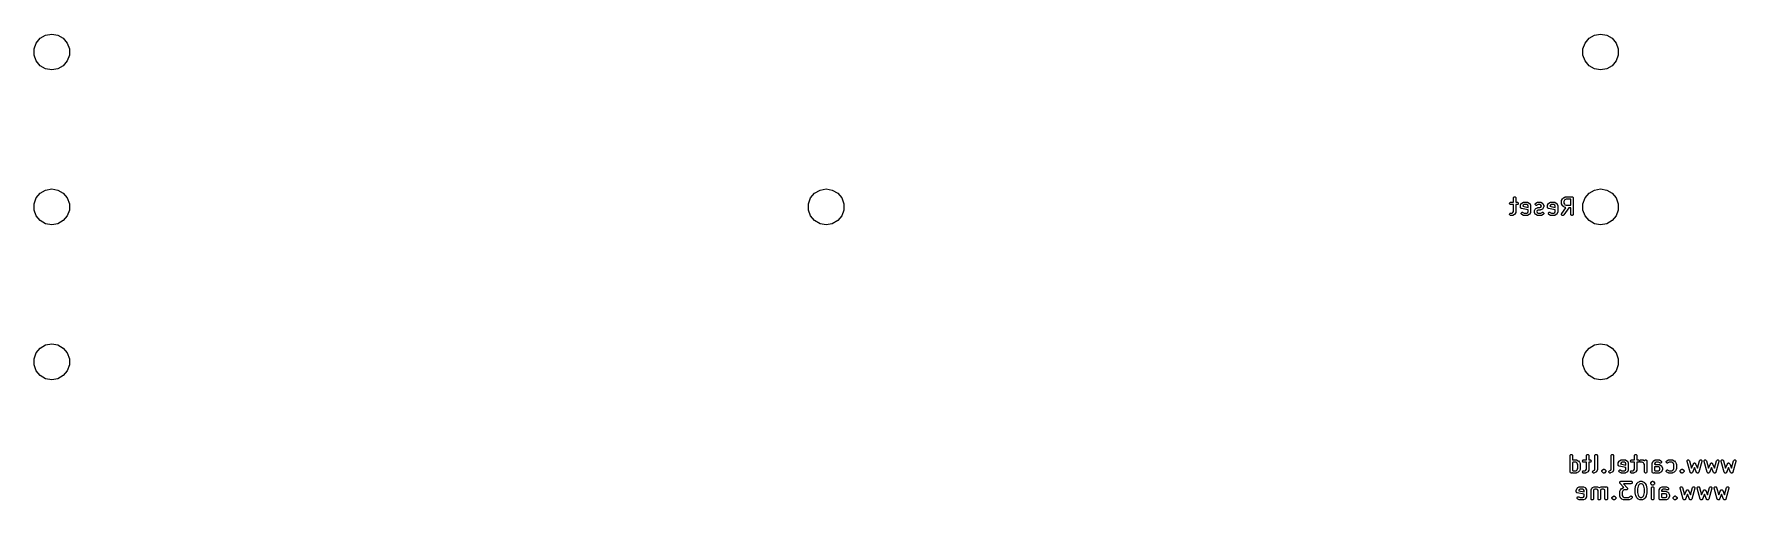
# Model space of a CAD drawing. Extents: x 57 to 266, y -122 to -64.
import ezdxf

# ---------------------------------------------------------------- set-up
doc = ezdxf.new("R2010")
doc.units = 0
doc.header["$MEASUREMENT"] = 0
doc.layers.add('BLACK', color=7, linetype='CONTINUOUS')

msp = doc.modelspace()

# ---------------------------------------------------------------- linework, layer by layer
at = {"layer": 'Black'}
for p, q in [((57.318, -64.9833), (57.9822, -64.5998)), ((57.9822, -64.5998), (58.7375, -64.4666)), ((58.7375, -64.4666), (59.4928, -64.5998)), ((59.4928, -64.5998), (60.157, -64.9833)), ((247.818, -64.9833), (248.482, -64.5998)), ((248.482, -64.5998), (249.237, -64.4666)), ((249.237, -64.4666), (249.993, -64.5998)), ((249.993, -64.5998), (250.657, -64.9833)), ((56.5626, -66.2915), (56.825, -65.5708)), ((56.5626, -67.0585), (56.5626, -66.2915)), ((56.825, -65.5708), (57.318, -64.9833)), ((60.157, -64.9833), (60.65, -65.5708)), ((60.65, -65.5708), (60.9124, -66.2915)), ((60.9124, -66.2915), (60.9124, -67.0585)), ((247.063, -66.2915), (247.325, -65.5708)), ((247.063, -67.0585), (247.063, -66.2915)), ((247.325, -65.5708), (247.818, -64.9833)), ((250.657, -64.9833), (251.15, -65.5708)), ((251.15, -65.5708), (251.412, -66.2915)), ((251.412, -66.2915), (251.412, -67.0585)), ((56.825, -67.7792), (56.5626, -67.0585)), ((57.318, -68.3667), (56.825, -67.7792)), ((57.9822, -68.7502), (57.318, -68.3667)), ((58.7375, -68.8834), (57.9822, -68.7502)), ((59.4928, -68.7502), (58.7375, -68.8834)), ((60.157, -68.3667), (59.4928, -68.7502)), ((60.65, -67.7792), (60.157, -68.3667)), ((60.9124, -67.0585), (60.65, -67.7792)), ((247.325, -67.7792), (247.063, -67.0585)), ((247.818, -68.3667), (247.325, -67.7792)), ((248.482, -68.7502), (247.818, -68.3667)), ((249.237, -68.8834), (248.482, -68.7502)), ((249.993, -68.7502), (249.237, -68.8834)), ((250.657, -68.3667), (249.993, -68.7502)), ((251.15, -67.7792), (250.657, -68.3667)), ((251.412, -67.0585), (251.15, -67.7792)), ((57.318, -84.0333), (57.9822, -83.6498)), ((57.9822, -83.6498), (58.7375, -83.5166)), ((58.7375, -83.5166), (59.4928, -83.6498)), ((59.4928, -83.6498), (60.157, -84.0333)), ((152.568, -84.0333), (153.232, -83.6498)), ((153.232, -83.6498), (153.987, -83.5166)), ((153.987, -83.5166), (154.743, -83.6498)), ((154.743, -83.6498), (155.407, -84.0333)), ((247.818, -84.0333), (248.482, -83.6498)), ((248.482, -83.6498), (249.237, -83.5166)), ((249.237, -83.5166), (249.993, -83.6498)), ((249.993, -83.6498), (250.657, -84.0333)), ((56.5626, -85.3415), (56.825, -84.6208)), ((56.5626, -86.1085), (56.5626, -85.3415)), ((56.825, -84.6208), (57.318, -84.0333)), ((60.157, -84.0333), (60.65, -84.6208)), ((60.65, -84.6208), (60.9124, -85.3415)), ((60.9124, -85.3415), (60.9124, -86.1085)), ((151.813, -85.3415), (152.075, -84.6208)), ((151.813, -86.1085), (151.813, -85.3415)), ((152.075, -84.6208), (152.568, -84.0333)), ((155.407, -84.0333), (155.9, -84.6208)), ((155.9, -84.6208), (156.162, -85.3415)), ((156.162, -85.3415), (156.162, -86.1085)), ((238.041, -85.2704), (238.059, -85.2214)), ((238.041, -85.3225), (238.041, -85.2704)), ((238.059, -85.3714), (238.041, -85.3225)), ((238.059, -85.2214), (238.093, -85.1815)), ((238.093, -85.4113), (238.059, -85.3714)), ((238.093, -85.1815), (238.138, -85.1555)), ((238.138, -85.4374), (238.093, -85.4113)), ((238.138, -85.1555), (238.189, -85.1464)), ((238.189, -85.4464), (238.138, -85.4374)), ((238.189, -85.1464), (238.515, -85.1464)), ((238.515, -85.4464), (238.189, -85.4464)), ((238.515, -84.6298), (238.524, -84.5785)), ((238.515, -85.1464), (238.515, -84.6298)), ((238.515, -86.3086), (238.515, -85.4464)), ((238.524, -84.5785), (238.55, -84.5333)), ((238.55, -84.5333), (238.59, -84.4999)), ((238.59, -84.4999), (238.639, -84.482)), ((238.639, -84.482), (238.691, -84.482)), ((238.691, -84.482), (238.74, -84.4999)), ((238.74, -84.4999), (238.78, -84.5333)), ((238.78, -84.5333), (238.806, -84.5785)), ((238.806, -84.5785), (238.815, -84.6298)), ((238.815, -84.6298), (238.815, -85.1464)), ((238.815, -85.1464), (238.951, -85.1464)), ((238.951, -85.4464), (238.815, -85.4464)), ((238.815, -85.4464), (238.815, -86.344)), ((238.951, -85.1464), (239.002, -85.1555)), ((239.002, -85.4374), (238.951, -85.4464)), ((239.002, -85.1555), (239.047, -85.1815)), ((239.047, -85.4113), (239.002, -85.4374)), ((239.047, -85.1815), (239.081, -85.2214)), ((239.081, -85.3714), (239.047, -85.4113)), ((239.081, -85.2214), (239.099, -85.2704)), ((239.099, -85.3225), (239.081, -85.3714)), ((239.099, -85.2704), (239.099, -85.3225)), ((239.372, -85.5821), (239.374, -85.5736)), ((239.372, -85.7726), (239.372, -85.5821)), ((239.377, -85.7966), (239.372, -85.7726)), ((239.373, -85.565), (239.378, -85.5481)), ((239.374, -85.5736), (239.373, -85.565)), ((239.38, -85.8207), (239.377, -85.7966)), ((239.378, -85.5481), (239.381, -85.5308)), ((239.381, -85.5308), (239.386, -85.5233)), ((239.386, -85.5233), (239.388, -85.5151)), ((239.388, -85.5151), (239.483, -85.3246)), ((239.483, -85.3246), (239.497, -85.3069)), ((239.497, -85.3069), (239.509, -85.2885)), ((239.509, -85.2885), (239.512, -85.2861)), ((239.512, -85.2861), (239.514, -85.2827)), ((239.514, -85.2827), (239.533, -85.2706)), ((239.533, -85.2706), (239.55, -85.2575)), ((239.55, -85.2575), (239.741, -85.1623)), ((239.729, -85.5035), (239.672, -85.6176)), ((239.672, -85.6176), (239.672, -85.6496)), ((239.672, -85.6496), (240.325, -85.7801)), ((239.843, -85.4464), (239.729, -85.5035)), ((239.741, -85.1623), (239.749, -85.1598)), ((239.749, -85.1598), (239.757, -85.1555)), ((239.757, -85.1555), (239.774, -85.1524)), ((239.774, -85.1524), (239.791, -85.1474)), ((239.791, -85.1474), (239.8, -85.1479)), ((239.8, -85.1479), (239.808, -85.1464)), ((239.808, -85.1464), (240.189, -85.1464)), ((240.154, -85.4464), (239.843, -85.4464)), ((240.268, -85.5035), (240.154, -85.4464)), ((240.189, -85.1464), (240.198, -85.1479)), ((240.198, -85.1479), (240.206, -85.1474)), ((240.206, -85.1474), (240.223, -85.1524)), ((240.223, -85.1524), (240.24, -85.1555)), ((240.24, -85.1555), (240.248, -85.1598)), ((240.248, -85.1598), (240.256, -85.1623)), ((240.256, -85.1623), (240.447, -85.2575)), ((240.325, -85.6176), (240.268, -85.5035)), ((240.325, -85.7801), (240.325, -85.6176)), ((240.447, -85.2575), (240.464, -85.2706)), ((240.464, -85.2706), (240.483, -85.2827)), ((240.483, -85.2827), (240.485, -85.2861)), ((240.485, -85.2861), (240.488, -85.2885)), ((240.488, -85.2885), (240.501, -85.3069)), ((240.501, -85.3069), (240.514, -85.3246)), ((240.514, -85.3246), (240.609, -85.5151)), ((240.609, -85.5151), (240.611, -85.5233)), ((240.611, -85.5233), (240.616, -85.5308)), ((240.616, -85.5308), (240.619, -85.5481)), ((240.619, -85.5481), (240.624, -85.565)), ((240.624, -85.565), (240.623, -85.5736)), ((240.623, -85.5736), (240.625, -85.5821)), ((240.625, -85.5821), (240.625, -86.344)), ((241.182, -85.3827), (241.194, -85.332)), ((241.188, -85.4344), (241.182, -85.3827)), ((241.211, -85.481), (241.188, -85.4344)), ((241.194, -85.332), (241.223, -85.2885)), ((241.249, -85.5168), (241.211, -85.481)), ((241.223, -85.2885), (241.265, -85.2575)), ((241.297, -85.5376), (241.249, -85.5168)), ((241.265, -85.2575), (241.455, -85.1623)), ((241.349, -85.5407), (241.297, -85.5376)), ((241.399, -85.5258), (241.349, -85.5407)), ((241.558, -85.4464), (241.399, -85.5258)), ((241.455, -85.1623), (241.464, -85.1598)), ((241.464, -85.1598), (241.471, -85.1555)), ((241.471, -85.1555), (241.488, -85.1524)), ((241.471, -85.8221), (241.488, -85.8191)), ((241.488, -85.1524), (241.505, -85.1474)), ((241.488, -85.8191), (241.505, -85.8141)), ((241.505, -85.1474), (241.514, -85.1479)), ((241.505, -85.8141), (241.514, -85.8146)), ((241.514, -85.1479), (241.522, -85.1464)), ((241.514, -85.8146), (241.522, -85.8131)), ((241.522, -85.1464), (241.808, -85.1464)), ((241.522, -85.8131), (241.773, -85.8131)), ((241.773, -85.4464), (241.558, -85.4464)), ((241.887, -85.5035), (241.773, -85.4464)), ((241.773, -85.8131), (241.887, -85.7561)), ((241.808, -85.1464), (241.817, -85.1479)), ((241.817, -85.1479), (241.825, -85.1474)), ((241.825, -85.1474), (241.842, -85.1524)), ((241.842, -85.1524), (241.859, -85.1555)), ((241.859, -85.1555), (241.867, -85.1598)), ((241.867, -85.1598), (241.875, -85.1623)), ((241.875, -85.1623), (242.066, -85.2575)), ((241.944, -85.6176), (241.887, -85.5035)), ((241.887, -85.7561), (241.944, -85.642)), ((241.944, -85.642), (241.944, -85.6176)), ((242.066, -85.2575), (242.083, -85.2706)), ((242.083, -85.2706), (242.102, -85.2827)), ((242.102, -85.2827), (242.104, -85.2861)), ((242.104, -85.2861), (242.107, -85.2885)), ((242.107, -85.2885), (242.12, -85.3069)), ((242.12, -85.3069), (242.133, -85.3246)), ((242.133, -85.3246), (242.228, -85.5151)), ((242.228, -85.7445), (242.133, -85.9349)), ((242.228, -85.5151), (242.23, -85.5233)), ((242.23, -85.7362), (242.228, -85.7445)), ((242.23, -85.5233), (242.235, -85.5308)), ((242.235, -85.7287), (242.23, -85.7362)), ((242.235, -85.5308), (242.238, -85.5481)), ((242.238, -85.7114), (242.235, -85.7287)), ((242.238, -85.5481), (242.243, -85.565)), ((242.243, -85.6945), (242.238, -85.7114)), ((242.243, -85.565), (242.242, -85.5736)), ((242.242, -85.5736), (242.244, -85.5821)), ((242.244, -85.6774), (242.242, -85.6859)), ((242.242, -85.6859), (242.243, -85.6945)), ((242.244, -85.5821), (242.244, -85.6774)), ((242.706, -85.5821), (242.707, -85.5736)), ((242.706, -85.7726), (242.706, -85.5821)), ((242.71, -85.7966), (242.706, -85.7726)), ((242.707, -85.565), (242.712, -85.5481)), ((242.707, -85.5736), (242.707, -85.565)), ((242.714, -85.8207), (242.71, -85.7966)), ((242.712, -85.5481), (242.715, -85.5308)), ((242.715, -85.5308), (242.719, -85.5233)), ((242.719, -85.5233), (242.721, -85.5151)), ((242.721, -85.5151), (242.817, -85.3246)), ((242.817, -85.3246), (242.83, -85.3069)), ((242.83, -85.3069), (242.842, -85.2885)), ((242.842, -85.2885), (242.845, -85.2861)), ((242.845, -85.2861), (242.848, -85.2827)), ((242.848, -85.2827), (242.866, -85.2706)), ((242.866, -85.2706), (242.884, -85.2575)), ((242.884, -85.2575), (243.074, -85.1623)), ((243.063, -85.5035), (243.006, -85.6176)), ((243.006, -85.6176), (243.006, -85.6496)), ((243.006, -85.6496), (243.658, -85.7801)), ((243.177, -85.4464), (243.063, -85.5035)), ((243.074, -85.1623), (243.083, -85.1598)), ((243.083, -85.1598), (243.09, -85.1555)), ((243.09, -85.1555), (243.107, -85.1524)), ((243.107, -85.1524), (243.124, -85.1474)), ((243.124, -85.1474), (243.133, -85.1479)), ((243.133, -85.1479), (243.141, -85.1464)), ((243.141, -85.1464), (243.522, -85.1464)), ((243.487, -85.4464), (243.177, -85.4464)), ((243.601, -85.5035), (243.487, -85.4464)), ((243.522, -85.1464), (243.531, -85.1479)), ((243.531, -85.1479), (243.539, -85.1474)), ((243.539, -85.1474), (243.556, -85.1524)), ((243.556, -85.1524), (243.574, -85.1555)), ((243.574, -85.1555), (243.581, -85.1598)), ((243.581, -85.1598), (243.589, -85.1623)), ((243.589, -85.1623), (243.78, -85.2575)), ((243.658, -85.6176), (243.601, -85.5035)), ((243.658, -85.7801), (243.658, -85.6176)), ((243.78, -85.2575), (243.798, -85.2706)), ((243.798, -85.2706), (243.816, -85.2827)), ((243.816, -85.2827), (243.818, -85.2861)), ((243.818, -85.2861), (243.822, -85.2885)), ((243.822, -85.2885), (243.834, -85.3069)), ((243.834, -85.3069), (243.847, -85.3246)), ((243.847, -85.3246), (243.942, -85.5151)), ((243.942, -85.5151), (243.945, -85.5233)), ((243.945, -85.5233), (243.949, -85.5308)), ((243.949, -85.5308), (243.952, -85.5481)), ((243.952, -85.5481), (243.957, -85.565)), ((243.957, -85.565), (243.957, -85.5736)), ((243.957, -85.5736), (243.958, -85.5821)), ((243.958, -85.5821), (243.958, -86.344)), ((244.42, -85.0107), (244.421, -85.0022)), ((244.42, -85.2964), (244.42, -85.0107)), ((244.421, -85.3049), (244.42, -85.2964)), ((244.421, -84.9936), (244.426, -84.9767)), ((244.421, -85.0022), (244.421, -84.9936)), ((244.421, -85.3136), (244.421, -85.3049)), ((244.426, -85.3304), (244.421, -85.3136)), ((244.426, -84.9767), (244.429, -84.9594)), ((244.429, -85.3477), (244.426, -85.3304)), ((244.429, -84.9594), (244.433, -84.9519)), ((244.433, -85.3552), (244.429, -85.3477)), ((244.433, -84.9519), (244.436, -84.9436)), ((244.436, -85.3635), (244.433, -85.3552)), ((244.436, -84.9436), (244.531, -84.7532)), ((244.531, -85.554), (244.436, -85.3635)), ((244.531, -84.7532), (244.545, -84.7339)), ((244.545, -85.5733), (244.531, -85.554)), ((244.545, -84.7339), (244.559, -84.7142)), ((244.559, -85.593), (244.545, -85.5733)), ((244.559, -84.7142), (244.654, -84.6189)), ((244.654, -85.6882), (244.559, -85.593)), ((244.654, -84.6189), (244.674, -84.6051)), ((244.674, -85.702), (244.654, -85.6882)), ((244.674, -84.6051), (244.693, -84.5908)), ((244.693, -85.7163), (244.674, -85.702)), ((244.693, -84.5908), (244.884, -84.4956)), ((244.884, -85.8115), (244.693, -85.7163)), ((244.788, -84.9091), (244.72, -85.0461)), ((244.72, -85.0461), (244.72, -85.261)), ((244.72, -85.261), (244.788, -85.3981)), ((244.849, -84.8483), (244.788, -84.9091)), ((244.788, -85.3981), (244.849, -85.4589)), ((244.986, -84.7798), (244.849, -84.8483)), ((244.849, -85.4589), (244.986, -85.5274)), ((244.884, -84.4956), (244.892, -84.4931)), ((244.892, -85.814), (244.884, -85.8115)), ((244.892, -84.4931), (244.9, -84.4888)), ((244.9, -85.8183), (244.892, -85.814)), ((244.9, -84.4888), (244.917, -84.4858)), ((244.917, -85.8214), (244.9, -85.8183)), ((244.917, -84.4858), (244.934, -84.4807)), ((244.934, -84.4807), (244.942, -84.4813)), ((244.942, -84.4813), (244.951, -84.4798)), ((244.951, -84.4798), (245.713, -84.4798)), ((245.563, -84.7798), (244.986, -84.7798)), ((244.986, -85.5274), (245.563, -85.5274)), ((245.563, -85.5274), (245.563, -84.7798)), ((245.713, -84.4798), (245.726, -84.482)), ((245.726, -84.482), (245.739, -84.482)), ((245.739, -84.482), (245.751, -84.4865)), ((245.751, -84.4865), (245.764, -84.4888)), ((245.764, -84.4888), (245.775, -84.4954)), ((245.775, -84.4954), (245.788, -84.4999)), ((245.788, -84.4999), (245.798, -84.5083)), ((245.798, -84.5083), (245.809, -84.5149)), ((245.809, -84.5149), (245.818, -84.5249)), ((245.818, -84.5249), (245.828, -84.5333)), ((245.828, -84.5333), (245.834, -84.5447)), ((245.834, -84.5447), (245.843, -84.5548)), ((245.843, -84.5548), (245.847, -84.5671)), ((245.847, -84.5671), (245.854, -84.5785)), ((245.854, -84.5785), (245.856, -84.5914)), ((245.856, -84.5914), (245.861, -84.6037)), ((245.861, -84.6037), (245.861, -84.6168)), ((245.861, -84.6168), (245.863, -84.6298)), ((245.863, -84.6298), (245.863, -86.6298)), ((247.063, -85.3415), (247.325, -84.6208)), ((247.063, -86.1085), (247.063, -85.3415)), ((247.325, -84.6208), (247.818, -84.0333)), ((250.657, -84.0333), (251.15, -84.6208)), ((251.15, -84.6208), (251.412, -85.3415)), ((251.412, -85.3415), (251.412, -86.1085)), ((56.825, -86.8292), (56.5626, -86.1085)), ((57.318, -87.4167), (56.825, -86.8292)), ((57.9822, -87.8002), (57.318, -87.4167)), ((58.7375, -87.9334), (57.9822, -87.8002)), ((59.4928, -87.8002), (58.7375, -87.9334)), ((60.157, -87.4167), (59.4928, -87.8002)), ((60.65, -86.8292), (60.157, -87.4167)), ((60.9124, -86.1085), (60.65, -86.8292)), ((152.075, -86.8292), (151.813, -86.1085)), ((152.568, -87.4167), (152.075, -86.8292)), ((153.232, -87.8002), (152.568, -87.4167)), ((153.987, -87.9334), (153.232, -87.8002)), ((154.743, -87.8002), (153.987, -87.9334)), ((155.407, -87.4167), (154.743, -87.8002)), ((155.9, -86.8292), (155.407, -87.4167)), ((156.162, -86.1085), (155.9, -86.8292)), ((238.041, -86.6037), (238.059, -86.5548)), ((238.041, -86.6558), (238.041, -86.6037)), ((238.059, -86.7048), (238.041, -86.6558)), ((238.059, -86.5548), (238.093, -86.5149)), ((238.093, -86.7447), (238.059, -86.7048)), ((238.093, -86.5149), (238.138, -86.4888)), ((238.138, -86.7707), (238.093, -86.7447)), ((238.138, -86.4888), (238.189, -86.4798)), ((238.189, -86.7798), (238.138, -86.7707)), ((238.189, -86.4798), (238.344, -86.4798)), ((238.379, -86.7798), (238.189, -86.7798)), ((238.344, -86.4798), (238.458, -86.4227)), ((238.388, -86.7783), (238.379, -86.7798)), ((238.397, -86.7788), (238.388, -86.7783)), ((238.413, -86.7738), (238.397, -86.7788)), ((238.431, -86.7707), (238.413, -86.7738)), ((238.438, -86.7664), (238.431, -86.7707)), ((238.447, -86.7639), (238.438, -86.7664)), ((238.637, -86.6687), (238.447, -86.7639)), ((238.458, -86.4227), (238.515, -86.3086)), ((238.655, -86.6556), (238.637, -86.6687)), ((238.673, -86.6434), (238.655, -86.6556)), ((238.676, -86.6401), (238.673, -86.6434)), ((238.679, -86.6377), (238.676, -86.6401)), ((238.691, -86.6193), (238.679, -86.6377)), ((238.704, -86.6016), (238.691, -86.6193)), ((238.799, -86.4111), (238.704, -86.6016)), ((238.802, -86.4028), (238.799, -86.4111)), ((238.806, -86.3954), (238.802, -86.4028)), ((238.809, -86.378), (238.806, -86.3954)), ((238.814, -86.3612), (238.809, -86.378)), ((238.815, -86.344), (238.814, -86.3526)), ((238.814, -86.3526), (238.814, -86.3612)), ((239.381, -85.8222), (239.38, -85.8207)), ((239.381, -85.8239), (239.381, -85.8222)), ((239.394, -85.845), (239.381, -85.8239)), ((239.405, -85.8664), (239.394, -85.845)), ((239.407, -85.8675), (239.405, -85.8664)), ((239.407, -85.869), (239.407, -85.8675)), ((239.426, -85.8847), (239.407, -85.869)), ((239.444, -85.9008), (239.426, -85.8847)), ((239.446, -85.9014), (239.444, -85.9008)), ((239.447, -85.9025), (239.446, -85.9014)), ((239.47, -85.9109), (239.447, -85.9025)), ((239.468, -86.5435), (239.474, -86.4918)), ((239.48, -86.5942), (239.468, -86.5435)), ((239.493, -85.9197), (239.47, -85.9109)), ((239.474, -86.4918), (239.497, -86.4452)), ((239.509, -86.6377), (239.48, -86.5942)), ((240.325, -86.0861), (239.493, -85.9197)), ((239.497, -86.4452), (239.535, -86.4093)), ((239.55, -86.6687), (239.509, -86.6377)), ((239.535, -86.4093), (239.583, -86.3886)), ((239.741, -86.7639), (239.55, -86.6687)), ((239.583, -86.3886), (239.635, -86.3855)), ((239.635, -86.3855), (239.685, -86.4004)), ((239.685, -86.4004), (239.843, -86.4798)), ((239.749, -86.7664), (239.741, -86.7639)), ((239.757, -86.7707), (239.749, -86.7664)), ((239.774, -86.7738), (239.757, -86.7707)), ((239.791, -86.7788), (239.774, -86.7738)), ((239.8, -86.7783), (239.791, -86.7788)), ((239.808, -86.7798), (239.8, -86.7783)), ((240.189, -86.7798), (239.808, -86.7798)), ((239.843, -86.4798), (240.154, -86.4798)), ((240.154, -86.4798), (240.268, -86.4227)), ((240.198, -86.7783), (240.189, -86.7798)), ((240.206, -86.7788), (240.198, -86.7783)), ((240.223, -86.7738), (240.206, -86.7788)), ((240.24, -86.7707), (240.223, -86.7738)), ((240.248, -86.7664), (240.24, -86.7707)), ((240.256, -86.7639), (240.248, -86.7664)), ((240.447, -86.6687), (240.256, -86.7639)), ((240.268, -86.4227), (240.325, -86.3086)), ((240.325, -86.3086), (240.325, -86.0861)), ((240.464, -86.6556), (240.447, -86.6687)), ((240.483, -86.6434), (240.464, -86.6556)), ((240.485, -86.6401), (240.483, -86.6434)), ((240.488, -86.6377), (240.485, -86.6401)), ((240.501, -86.6193), (240.488, -86.6377)), ((240.514, -86.6016), (240.501, -86.6193)), ((240.609, -86.4111), (240.514, -86.6016)), ((240.611, -86.4028), (240.609, -86.4111)), ((240.616, -86.3954), (240.611, -86.4028)), ((240.619, -86.378), (240.616, -86.3954)), ((240.624, -86.3612), (240.619, -86.378)), ((240.625, -86.344), (240.623, -86.3526)), ((240.623, -86.3526), (240.624, -86.3612)), ((241.087, -86.2488), (241.088, -86.2403)), ((241.087, -86.344), (241.087, -86.2488)), ((241.088, -86.3526), (241.087, -86.344)), ((241.088, -86.2317), (241.093, -86.2148)), ((241.088, -86.2403), (241.088, -86.2317)), ((241.088, -86.3612), (241.088, -86.3526)), ((241.093, -86.378), (241.088, -86.3612)), ((241.093, -86.2148), (241.096, -86.1975)), ((241.096, -86.3954), (241.093, -86.378)), ((241.096, -86.1975), (241.1, -86.19)), ((241.1, -86.4028), (241.096, -86.3954)), ((241.1, -86.19), (241.102, -86.1817)), ((241.102, -86.4111), (241.1, -86.4028)), ((241.102, -86.1817), (241.198, -85.9913)), ((241.198, -86.6016), (241.102, -86.4111)), ((241.198, -85.9913), (241.211, -85.9736)), ((241.211, -86.6193), (241.198, -86.6016)), ((241.211, -85.9736), (241.223, -85.9552)), ((241.223, -86.6377), (241.211, -86.6193)), ((241.223, -85.9552), (241.226, -85.9527)), ((241.226, -86.6401), (241.223, -86.6377)), ((241.226, -85.9527), (241.229, -85.9494)), ((241.229, -86.6434), (241.226, -86.6401)), ((241.229, -85.9494), (241.247, -85.9373)), ((241.247, -86.6556), (241.229, -86.6434)), ((241.247, -85.9373), (241.265, -85.9242)), ((241.265, -86.6687), (241.247, -86.6556)), ((241.265, -85.9242), (241.455, -85.8289)), ((241.455, -86.7639), (241.265, -86.6687)), ((241.444, -86.1701), (241.387, -86.2842)), ((241.387, -86.2842), (241.387, -86.3086)), ((241.387, -86.3086), (241.444, -86.4227)), ((241.558, -86.1131), (241.444, -86.1701)), ((241.444, -86.4227), (241.558, -86.4798)), ((241.455, -85.8289), (241.464, -85.8265)), ((241.464, -86.7664), (241.455, -86.7639)), ((241.464, -85.8265), (241.471, -85.8221)), ((241.471, -86.7707), (241.464, -86.7664)), ((241.488, -86.7738), (241.471, -86.7707)), ((241.505, -86.7788), (241.488, -86.7738)), ((241.514, -86.7783), (241.505, -86.7788)), ((241.522, -86.7798), (241.514, -86.7783)), ((241.903, -86.7798), (241.522, -86.7798)), ((241.808, -86.1131), (241.558, -86.1131)), ((241.558, -86.4798), (241.868, -86.4798)), ((241.817, -86.1116), (241.808, -86.1131)), ((241.825, -86.1121), (241.817, -86.1116)), ((241.842, -86.1071), (241.825, -86.1121)), ((241.859, -86.104), (241.842, -86.1071)), ((241.867, -86.0997), (241.859, -86.104)), ((241.875, -86.0973), (241.867, -86.0997)), ((241.868, -86.4798), (242.027, -86.4004)), ((242.066, -86.002), (241.875, -86.0973)), ((241.912, -86.7783), (241.903, -86.7798)), ((241.92, -86.7788), (241.912, -86.7783)), ((241.937, -86.7738), (241.92, -86.7788)), ((241.955, -86.7707), (241.937, -86.7738)), ((241.962, -86.7664), (241.955, -86.7707)), ((241.97, -86.7639), (241.962, -86.7664)), ((242.161, -86.6687), (241.97, -86.7639)), ((242.027, -86.4004), (242.077, -86.3855)), ((242.083, -85.9889), (242.066, -86.002)), ((242.077, -86.3855), (242.129, -86.3886)), ((242.102, -85.9768), (242.083, -85.9889)), ((242.104, -85.9735), (242.102, -85.9768)), ((242.107, -85.971), (242.104, -85.9735)), ((242.12, -85.9526), (242.107, -85.971)), ((242.133, -85.9349), (242.12, -85.9526)), ((242.129, -86.3886), (242.176, -86.4093)), ((242.203, -86.6377), (242.161, -86.6687)), ((242.176, -86.4093), (242.214, -86.4452)), ((242.231, -86.5942), (242.203, -86.6377)), ((242.214, -86.4452), (242.238, -86.4918)), ((242.243, -86.5435), (242.231, -86.5942)), ((242.238, -86.4918), (242.243, -86.5435)), ((242.714, -85.8222), (242.714, -85.8207)), ((242.715, -85.8239), (242.714, -85.8222)), ((242.727, -85.845), (242.715, -85.8239)), ((242.739, -85.8664), (242.727, -85.845)), ((242.74, -85.8675), (242.739, -85.8664)), ((242.741, -85.869), (242.74, -85.8675)), ((242.759, -85.8847), (242.741, -85.869)), ((242.778, -85.9008), (242.759, -85.8847)), ((242.779, -85.9014), (242.778, -85.9008)), ((242.781, -85.9025), (242.779, -85.9014)), ((242.804, -85.9109), (242.781, -85.9025)), ((242.801, -86.5435), (242.807, -86.4918)), ((242.813, -86.5942), (242.801, -86.5435)), ((242.826, -85.9197), (242.804, -85.9109)), ((242.807, -86.4918), (242.83, -86.4452)), ((242.842, -86.6377), (242.813, -86.5942)), ((243.658, -86.0861), (242.826, -85.9197)), ((242.83, -86.4452), (242.868, -86.4093)), ((242.884, -86.6687), (242.842, -86.6377)), ((242.868, -86.4093), (242.916, -86.3886)), ((243.074, -86.7639), (242.884, -86.6687)), ((242.916, -86.3886), (242.968, -86.3855)), ((242.968, -86.3855), (243.018, -86.4004)), ((243.018, -86.4004), (243.177, -86.4798)), ((243.083, -86.7664), (243.074, -86.7639)), ((243.09, -86.7707), (243.083, -86.7664)), ((243.107, -86.7738), (243.09, -86.7707)), ((243.124, -86.7788), (243.107, -86.7738)), ((243.133, -86.7783), (243.124, -86.7788)), ((243.141, -86.7798), (243.133, -86.7783)), ((243.522, -86.7798), (243.141, -86.7798)), ((243.177, -86.4798), (243.487, -86.4798)), ((243.487, -86.4798), (243.601, -86.4227)), ((243.531, -86.7783), (243.522, -86.7798)), ((243.539, -86.7788), (243.531, -86.7783)), ((243.556, -86.7738), (243.539, -86.7788)), ((243.574, -86.7707), (243.556, -86.7738)), ((243.581, -86.7664), (243.574, -86.7707)), ((243.589, -86.7639), (243.581, -86.7664)), ((243.78, -86.6687), (243.589, -86.7639)), ((243.601, -86.4227), (243.658, -86.3086)), ((243.658, -86.3086), (243.658, -86.0861)), ((243.798, -86.6556), (243.78, -86.6687)), ((243.816, -86.6434), (243.798, -86.6556)), ((243.818, -86.6401), (243.816, -86.6434)), ((243.822, -86.6377), (243.818, -86.6401)), ((243.834, -86.6193), (243.822, -86.6377)), ((243.847, -86.6016), (243.834, -86.6193)), ((243.942, -86.4111), (243.847, -86.6016)), ((243.945, -86.4028), (243.942, -86.4111)), ((243.949, -86.3954), (243.945, -86.4028)), ((243.952, -86.378), (243.949, -86.3954)), ((243.957, -86.3612), (243.952, -86.378)), ((243.958, -86.344), (243.957, -86.3526)), ((243.957, -86.3526), (243.957, -86.3612)), ((244.421, -86.6429), (244.425, -86.591)), ((244.434, -86.6932), (244.421, -86.6429)), ((244.425, -86.591), (244.447, -86.5437)), ((244.464, -86.7358), (244.434, -86.6932)), ((244.447, -86.5437), (244.949, -85.827)), ((244.507, -86.7657), (244.464, -86.7358)), ((244.557, -86.7792), (244.507, -86.7657)), ((244.609, -86.7746), (244.557, -86.7792)), ((244.656, -86.7526), (244.609, -86.7746)), ((244.693, -86.7158), (244.656, -86.7526)), ((245.315, -85.8274), (244.693, -86.7158)), ((244.934, -85.8264), (244.917, -85.8214)), ((244.942, -85.8259), (244.934, -85.8264)), ((244.949, -85.827), (244.942, -85.8259)), ((245.563, -85.8274), (245.315, -85.8274)), ((245.563, -86.6298), (245.563, -85.8274)), ((245.572, -86.6811), (245.563, -86.6298)), ((245.598, -86.7262), (245.572, -86.6811)), ((245.638, -86.7597), (245.598, -86.7262)), ((245.687, -86.7775), (245.638, -86.7597)), ((245.739, -86.7775), (245.687, -86.7775)), ((245.788, -86.7597), (245.739, -86.7775)), ((245.828, -86.7262), (245.788, -86.7597)), ((245.854, -86.6811), (245.828, -86.7262)), ((245.863, -86.6298), (245.854, -86.6811)), ((247.325, -86.8292), (247.063, -86.1085)), ((247.818, -87.4167), (247.325, -86.8292)), ((248.482, -87.8002), (247.818, -87.4167)), ((249.237, -87.9334), (248.482, -87.8002)), ((249.993, -87.8002), (249.237, -87.9334)), ((250.657, -87.4167), (249.993, -87.8002)), ((251.15, -86.8292), (250.657, -87.4167)), ((251.412, -86.1085), (251.15, -86.8292)), ((56.5626, -104.392), (56.825, -103.671)), ((56.5626, -105.158), (56.5626, -104.392)), ((56.825, -103.671), (57.318, -103.083)), ((57.318, -103.083), (57.9822, -102.7)), ((57.9822, -102.7), (58.7375, -102.567)), ((58.7375, -102.567), (59.4928, -102.7)), ((59.4928, -102.7), (60.157, -103.083)), ((60.157, -103.083), (60.65, -103.671)), ((60.65, -103.671), (60.9124, -104.392)), ((60.9124, -104.392), (60.9124, -105.158)), ((247.063, -104.392), (247.325, -103.671)), ((247.063, -105.158), (247.063, -104.392)), ((247.325, -103.671), (247.818, -103.083)), ((247.818, -103.083), (248.482, -102.7)), ((248.482, -102.7), (249.237, -102.567)), ((249.237, -102.567), (249.993, -102.7)), ((249.993, -102.7), (250.657, -103.083)), ((250.657, -103.083), (251.15, -103.671)), ((251.15, -103.671), (251.412, -104.392)), ((251.412, -104.392), (251.412, -105.158)), ((56.825, -105.879), (56.5626, -105.158)), ((57.318, -106.467), (56.825, -105.879)), ((57.9822, -106.85), (57.318, -106.467)), ((60.157, -106.467), (59.4928, -106.85)), ((60.65, -105.879), (60.157, -106.467)), ((60.9124, -105.158), (60.65, -105.879)), ((247.325, -105.879), (247.063, -105.158)), ((247.818, -106.467), (247.325, -105.879)), ((248.482, -106.85), (247.818, -106.467)), ((250.657, -106.467), (249.993, -106.85)), ((251.15, -105.879), (250.657, -106.467)), ((251.412, -105.158), (251.15, -105.879)), ((58.7375, -106.983), (57.9822, -106.85)), ((59.4928, -106.85), (58.7375, -106.983)), ((249.237, -106.983), (248.482, -106.85)), ((249.993, -106.85), (249.237, -106.983)), ((245.485, -116.317), (245.494, -116.266)), ((245.485, -118.317), (245.485, -116.317)), ((245.494, -116.266), (245.52, -116.221)), ((245.52, -116.221), (245.56, -116.187)), ((245.56, -116.187), (245.609, -116.17)), ((245.609, -116.17), (245.661, -116.17)), ((245.661, -116.17), (245.71, -116.187)), ((245.71, -116.187), (245.75, -116.221)), ((245.75, -116.221), (245.776, -116.266)), ((245.776, -116.266), (245.785, -116.317)), ((245.785, -116.317), (245.785, -116.841)), ((245.785, -116.841), (245.792, -116.84)), ((245.861, -117.134), (245.785, -117.172)), ((245.785, -117.172), (245.785, -118.129)), ((245.792, -116.84), (245.808, -116.835)), ((245.808, -116.835), (245.817, -116.835)), ((245.817, -116.835), (245.826, -116.834)), ((245.826, -116.834), (246.207, -116.834)), ((246.171, -117.134), (245.861, -117.134)), ((246.308, -117.202), (246.171, -117.134)), ((246.207, -116.834), (246.215, -116.835)), ((246.215, -116.835), (246.224, -116.835)), ((246.224, -116.835), (246.241, -116.84)), ((246.241, -116.84), (246.258, -116.843)), ((246.258, -116.843), (246.265, -116.847)), ((246.265, -116.847), (246.274, -116.85)), ((246.274, -116.85), (246.464, -116.945)), ((246.369, -117.263), (246.308, -117.202)), ((246.464, -116.945), (246.483, -116.959)), ((246.483, -116.959), (246.503, -116.973)), ((246.503, -116.973), (246.598, -117.068)), ((246.598, -117.068), (246.612, -117.088)), ((246.612, -117.088), (246.626, -117.107)), ((246.626, -117.107), (246.722, -117.298)), ((247.011, -116.958), (247.029, -116.909)), ((247.011, -117.01), (247.011, -116.958)), ((247.029, -117.059), (247.011, -117.01)), ((247.029, -116.909), (247.063, -116.869)), ((247.063, -117.099), (247.029, -117.059)), ((247.063, -116.869), (247.108, -116.843)), ((247.108, -117.125), (247.063, -117.099)), ((247.108, -116.843), (247.159, -116.834)), ((247.159, -117.134), (247.108, -117.125)), ((247.159, -116.834), (247.485, -116.834)), ((247.485, -117.134), (247.159, -117.134)), ((247.485, -116.317), (247.494, -116.266)), ((247.485, -116.834), (247.485, -116.317)), ((247.485, -117.996), (247.485, -117.134)), ((247.494, -116.266), (247.52, -116.221)), ((247.52, -116.221), (247.56, -116.187)), ((247.56, -116.187), (247.609, -116.17)), ((247.609, -116.17), (247.661, -116.17)), ((247.661, -116.17), (247.71, -116.187)), ((247.71, -116.187), (247.75, -116.221)), ((247.75, -116.221), (247.776, -116.266)), ((247.776, -116.266), (247.785, -116.317)), ((247.785, -116.317), (247.785, -116.834)), ((247.785, -116.834), (247.921, -116.834)), ((247.921, -117.134), (247.785, -117.134)), ((247.785, -117.134), (247.785, -118.032)), ((247.921, -116.834), (247.972, -116.843)), ((247.972, -117.125), (247.921, -117.134)), ((247.972, -116.843), (248.017, -116.869)), ((248.017, -117.099), (247.972, -117.125)), ((248.017, -116.869), (248.051, -116.909)), ((248.051, -117.059), (248.017, -117.099)), ((248.051, -116.909), (248.069, -116.958)), ((248.069, -117.01), (248.051, -117.059)), ((248.069, -116.958), (248.069, -117.01)), ((248.533, -116.317), (248.542, -116.266)), ((248.533, -117.996), (248.533, -116.317)), ((248.542, -116.266), (248.568, -116.221)), ((248.568, -116.221), (248.608, -116.187)), ((248.608, -116.187), (248.657, -116.17)), ((248.657, -116.17), (248.709, -116.17)), ((248.709, -116.17), (248.758, -116.187)), ((248.758, -116.187), (248.798, -116.221)), ((248.798, -116.221), (248.824, -116.266)), ((248.824, -116.266), (248.833, -116.317)), ((248.833, -116.317), (248.833, -118.032)), ((250.533, -116.317), (250.542, -116.266)), ((250.533, -117.996), (250.533, -116.317)), ((250.542, -116.266), (250.568, -116.221)), ((250.568, -116.221), (250.608, -116.187)), ((250.608, -116.187), (250.657, -116.17)), ((250.657, -116.17), (250.709, -116.17)), ((250.709, -116.17), (250.758, -116.187)), ((250.758, -116.187), (250.798, -116.221)), ((250.798, -116.221), (250.824, -116.266)), ((250.824, -116.266), (250.833, -116.317)), ((250.833, -116.317), (250.833, -118.032)), ((251.399, -117.218), (251.403, -117.211)), ((251.403, -117.211), (251.406, -117.203)), ((251.406, -117.203), (251.501, -117.012)), ((251.501, -117.012), (251.514, -116.994)), ((251.514, -116.994), (251.526, -116.976)), ((251.526, -116.976), (251.53, -116.974)), ((251.53, -116.974), (251.532, -116.97)), ((251.532, -116.97), (251.55, -116.958)), ((251.55, -116.958), (251.568, -116.945)), ((251.568, -116.945), (251.759, -116.85)), ((251.747, -117.191), (251.69, -117.305)), ((251.861, -117.134), (251.747, -117.191)), ((251.759, -116.85), (251.767, -116.847)), ((251.767, -116.847), (251.774, -116.843)), ((251.774, -116.843), (251.792, -116.84)), ((251.792, -116.84), (251.808, -116.835)), ((251.808, -116.835), (251.817, -116.835)), ((251.817, -116.835), (251.826, -116.834)), ((251.826, -116.834), (252.207, -116.834)), ((252.171, -117.134), (251.861, -117.134)), ((252.285, -117.191), (252.171, -117.134)), ((252.207, -116.834), (252.215, -116.835)), ((252.215, -116.835), (252.224, -116.835)), ((252.224, -116.835), (252.241, -116.84)), ((252.241, -116.84), (252.258, -116.843)), ((252.258, -116.843), (252.265, -116.847)), ((252.265, -116.847), (252.274, -116.85)), ((252.274, -116.85), (252.464, -116.945)), ((252.342, -117.305), (252.285, -117.191)), ((252.464, -116.945), (252.482, -116.958)), ((252.482, -116.958), (252.5, -116.97)), ((252.5, -116.97), (252.503, -116.974)), ((252.503, -116.974), (252.506, -116.976)), ((252.506, -116.976), (252.518, -116.994)), ((252.518, -116.994), (252.531, -117.012)), ((252.531, -117.012), (252.626, -117.203)), ((252.626, -117.203), (252.629, -117.211)), ((252.629, -117.211), (252.633, -117.218)), ((252.916, -116.958), (252.934, -116.909)), ((252.916, -117.01), (252.916, -116.958)), ((252.934, -117.059), (252.916, -117.01)), ((252.934, -116.909), (252.967, -116.869)), ((252.967, -117.099), (252.934, -117.059)), ((252.967, -116.869), (253.012, -116.843)), ((253.012, -117.125), (252.967, -117.099)), ((253.012, -116.843), (253.064, -116.834)), ((253.064, -117.134), (253.012, -117.125)), ((253.064, -116.834), (253.39, -116.834)), ((253.39, -117.134), (253.064, -117.134)), ((253.39, -116.317), (253.399, -116.266)), ((253.39, -116.834), (253.39, -116.317)), ((253.39, -117.996), (253.39, -117.134)), ((253.399, -116.266), (253.425, -116.221)), ((253.425, -116.221), (253.465, -116.187)), ((253.465, -116.187), (253.514, -116.17)), ((253.514, -116.17), (253.566, -116.17)), ((253.566, -116.17), (253.615, -116.187)), ((253.615, -116.187), (253.655, -116.221)), ((253.655, -116.221), (253.681, -116.266)), ((253.681, -116.266), (253.69, -116.317)), ((253.69, -116.317), (253.69, -116.834)), ((253.69, -116.834), (253.826, -116.834)), ((253.826, -117.134), (253.69, -117.134)), ((253.69, -117.134), (253.69, -118.032)), ((253.826, -116.834), (253.877, -116.843)), ((253.877, -117.125), (253.826, -117.134)), ((253.877, -116.843), (253.922, -116.869)), ((253.922, -117.099), (253.877, -117.125)), ((253.922, -116.869), (253.955, -116.909)), ((253.955, -117.059), (253.922, -117.099)), ((253.955, -116.909), (253.973, -116.958)), ((253.973, -117.01), (253.955, -117.059)), ((253.973, -116.958), (253.973, -117.01)), ((254.059, -116.958), (254.077, -116.909)), ((254.059, -117.01), (254.059, -116.958)), ((254.077, -117.059), (254.059, -117.01)), ((254.077, -116.909), (254.11, -116.869)), ((254.11, -117.099), (254.077, -117.059)), ((254.11, -116.869), (254.155, -116.843)), ((254.155, -117.125), (254.11, -117.099)), ((254.155, -116.843), (254.207, -116.834)), ((254.207, -117.134), (254.155, -117.125)), ((254.207, -116.834), (254.397, -116.834)), ((254.362, -117.134), (254.207, -117.134)), ((254.499, -117.202), (254.362, -117.134)), ((254.397, -116.834), (254.406, -116.835)), ((254.406, -116.835), (254.414, -116.835)), ((254.414, -116.835), (254.431, -116.84)), ((254.431, -116.84), (254.448, -116.843)), ((254.448, -116.843), (254.456, -116.847)), ((254.456, -116.847), (254.464, -116.85)), ((254.464, -116.85), (254.636, -116.936)), ((254.559, -117.263), (254.499, -117.202)), ((254.636, -116.936), (254.637, -116.933)), ((254.637, -116.933), (254.663, -116.888)), ((254.663, -116.888), (254.703, -116.854)), ((254.703, -116.854), (254.752, -116.836)), ((254.752, -116.836), (254.804, -116.836)), ((254.804, -116.836), (254.853, -116.854)), ((254.853, -116.854), (254.893, -116.888)), ((254.893, -116.888), (254.919, -116.933)), ((254.919, -116.933), (254.928, -116.984)), ((254.928, -116.984), (254.928, -118.317)), ((255.589, -117.218), (255.594, -117.211)), ((255.594, -117.211), (255.596, -117.203)), ((255.596, -117.203), (255.691, -117.012)), ((255.691, -117.012), (255.705, -116.994)), ((255.705, -116.994), (255.717, -116.976)), ((255.717, -116.976), (255.72, -116.974)), ((255.72, -116.974), (255.722, -116.97)), ((255.722, -116.97), (255.741, -116.958)), ((255.741, -116.958), (255.759, -116.945)), ((255.759, -116.945), (255.949, -116.85)), ((255.937, -117.191), (255.88, -117.305)), ((256.051, -117.134), (255.937, -117.191)), ((255.949, -116.85), (255.957, -116.847)), ((255.957, -116.847), (255.965, -116.843)), ((255.965, -116.843), (255.982, -116.84)), ((255.982, -116.84), (255.999, -116.835)), ((255.999, -116.835), (256.008, -116.835)), ((256.008, -116.835), (256.016, -116.834)), ((256.016, -116.834), (256.397, -116.834)), ((256.362, -117.134), (256.051, -117.134)), ((256.52, -117.213), (256.362, -117.134)), ((256.397, -116.834), (256.406, -116.835)), ((256.406, -116.835), (256.414, -116.835)), ((256.414, -116.835), (256.431, -116.84)), ((256.431, -116.84), (256.448, -116.843)), ((256.448, -116.843), (256.456, -116.847)), ((256.456, -116.847), (256.464, -116.85)), ((256.464, -116.85), (256.655, -116.945)), ((256.57, -117.228), (256.52, -117.213)), ((256.67, -117.204), (256.622, -117.225)), ((256.655, -116.945), (256.696, -116.976)), ((256.708, -117.169), (256.67, -117.204)), ((256.696, -116.976), (256.725, -117.02)), ((256.731, -117.122), (256.708, -117.169)), ((256.725, -117.02), (256.737, -117.07)), ((256.737, -117.07), (256.731, -117.122)), ((257.295, -117.07), (257.307, -117.02)), ((257.301, -117.122), (257.295, -117.07)), ((257.324, -117.169), (257.301, -117.122)), ((257.307, -117.02), (257.336, -116.976)), ((257.362, -117.204), (257.324, -117.169)), ((257.336, -116.976), (257.378, -116.945)), ((257.41, -117.225), (257.362, -117.204)), ((257.378, -116.945), (257.568, -116.85)), ((257.512, -117.213), (257.462, -117.228)), ((257.671, -117.134), (257.512, -117.213)), ((257.568, -116.85), (257.576, -116.847)), ((257.576, -116.847), (257.584, -116.843)), ((257.584, -116.843), (257.601, -116.84)), ((257.601, -116.84), (257.618, -116.835)), ((257.618, -116.835), (257.627, -116.835)), ((257.627, -116.835), (257.635, -116.834)), ((257.635, -116.834), (258.016, -116.834)), ((257.981, -117.134), (257.671, -117.134)), ((258.118, -117.202), (257.981, -117.134)), ((258.016, -116.834), (258.025, -116.835)), ((258.025, -116.835), (258.033, -116.835)), ((258.033, -116.835), (258.05, -116.84)), ((258.05, -116.84), (258.067, -116.843)), ((258.067, -116.843), (258.075, -116.847)), ((258.075, -116.847), (258.083, -116.85)), ((258.083, -116.85), (258.274, -116.945)), ((258.179, -117.263), (258.118, -117.202)), ((258.274, -116.945), (258.293, -116.959)), ((258.293, -116.959), (258.313, -116.973)), ((258.313, -116.973), (258.408, -117.068)), ((258.408, -117.068), (258.422, -117.088)), ((258.422, -117.088), (258.436, -117.107)), ((258.436, -117.107), (258.531, -117.298)), ((259.866, -116.973), (259.879, -116.923)), ((259.872, -117.025), (259.866, -116.973)), ((260.253, -118.358), (259.872, -117.025)), ((259.879, -116.923), (259.908, -116.88)), ((259.908, -116.88), (259.95, -116.849)), ((259.95, -116.849), (260.001, -116.835)), ((260.001, -116.835), (260.052, -116.838)), ((260.052, -116.838), (260.1, -116.86)), ((260.1, -116.86), (260.138, -116.896)), ((260.138, -116.896), (260.16, -116.943)), ((260.16, -116.943), (260.421, -117.854)), ((260.752, -117.218), (260.757, -117.216)), ((260.757, -117.216), (260.778, -117.217)), ((260.778, -117.217), (260.799, -117.216)), ((260.799, -117.216), (260.804, -117.218)), ((261.135, -117.854), (261.396, -116.943)), ((261.684, -117.025), (261.303, -118.358)), ((261.396, -116.943), (261.418, -116.896)), ((261.418, -116.896), (261.456, -116.86)), ((261.456, -116.86), (261.503, -116.838)), ((261.503, -116.838), (261.555, -116.835)), ((261.555, -116.835), (261.606, -116.849)), ((261.606, -116.849), (261.648, -116.88)), ((261.648, -116.88), (261.677, -116.923)), ((261.677, -116.923), (261.69, -116.973)), ((261.69, -116.973), (261.684, -117.025)), ((261.962, -116.973), (261.974, -116.923)), ((261.967, -117.025), (261.962, -116.973)), ((262.348, -118.358), (261.967, -117.025)), ((261.974, -116.923), (262.004, -116.88)), ((262.004, -116.88), (262.046, -116.849)), ((262.046, -116.849), (262.096, -116.835)), ((262.096, -116.835), (262.148, -116.838)), ((262.148, -116.838), (262.195, -116.86)), ((262.195, -116.86), (262.233, -116.896)), ((262.233, -116.896), (262.256, -116.943)), ((262.256, -116.943), (262.516, -117.854)), ((262.847, -117.218), (262.852, -117.216)), ((262.852, -117.216), (262.873, -117.217)), ((262.873, -117.217), (262.895, -117.216)), ((262.895, -117.216), (262.899, -117.218)), ((263.23, -117.854), (263.491, -116.943)), ((263.779, -117.025), (263.398, -118.358)), ((263.491, -116.943), (263.514, -116.896)), ((263.514, -116.896), (263.551, -116.86)), ((263.551, -116.86), (263.599, -116.838)), ((263.599, -116.838), (263.651, -116.835)), ((263.651, -116.835), (263.701, -116.849)), ((263.701, -116.849), (263.743, -116.88)), ((263.743, -116.88), (263.772, -116.923)), ((263.772, -116.923), (263.785, -116.973)), ((263.785, -116.973), (263.779, -117.025)), ((264.057, -116.973), (264.07, -116.923)), ((264.062, -117.025), (264.057, -116.973)), ((264.443, -118.358), (264.062, -117.025)), ((264.07, -116.923), (264.099, -116.88)), ((264.099, -116.88), (264.141, -116.849)), ((264.141, -116.849), (264.191, -116.835)), ((264.191, -116.835), (264.243, -116.838)), ((264.243, -116.838), (264.291, -116.86)), ((264.291, -116.86), (264.328, -116.896)), ((264.328, -116.896), (264.351, -116.943)), ((264.351, -116.943), (264.611, -117.854)), ((264.943, -117.218), (264.947, -117.216)), ((264.947, -117.216), (264.968, -117.217)), ((264.968, -117.217), (264.99, -117.216)), ((264.99, -117.216), (264.994, -117.218)), ((265.326, -117.854), (265.586, -116.943)), ((265.875, -117.025), (265.494, -118.358)), ((265.586, -116.943), (265.609, -116.896)), ((265.609, -116.896), (265.646, -116.86)), ((265.646, -116.86), (265.694, -116.838)), ((265.694, -116.838), (265.746, -116.835)), ((265.746, -116.835), (265.796, -116.849)), ((265.796, -116.849), (265.838, -116.88)), ((265.838, -116.88), (265.867, -116.923)), ((265.867, -116.923), (265.88, -116.973)), ((265.88, -116.973), (265.875, -117.025)), ((245.494, -118.369), (245.485, -118.317)), ((245.52, -118.414), (245.494, -118.369)), ((245.56, -118.447), (245.52, -118.414)), ((245.609, -118.465), (245.56, -118.447)), ((245.661, -118.465), (245.609, -118.465)), ((245.71, -118.447), (245.661, -118.465)), ((245.725, -118.435), (245.71, -118.447)), ((245.759, -118.451), (245.725, -118.435)), ((245.767, -118.454), (245.759, -118.451)), ((245.774, -118.458), (245.767, -118.454)), ((245.792, -118.461), (245.774, -118.458)), ((245.785, -118.129), (245.861, -118.167)), ((245.808, -118.466), (245.792, -118.461)), ((245.817, -118.466), (245.808, -118.466)), ((245.826, -118.467), (245.817, -118.466)), ((246.207, -118.467), (245.826, -118.467)), ((245.861, -118.167), (246.171, -118.167)), ((246.171, -118.167), (246.308, -118.099)), ((246.215, -118.466), (246.207, -118.467)), ((246.224, -118.466), (246.215, -118.466)), ((246.241, -118.461), (246.224, -118.466)), ((246.258, -118.458), (246.241, -118.461)), ((246.265, -118.454), (246.258, -118.458)), ((246.274, -118.451), (246.265, -118.454)), ((246.464, -118.356), (246.274, -118.451)), ((246.308, -118.099), (246.369, -118.038)), ((246.438, -117.4), (246.369, -117.263)), ((246.369, -118.038), (246.438, -117.901)), ((246.438, -117.901), (246.438, -117.4)), ((246.483, -118.342), (246.464, -118.356)), ((246.503, -118.328), (246.483, -118.342)), ((246.598, -118.233), (246.503, -118.328)), ((246.612, -118.213), (246.598, -118.233)), ((246.626, -118.194), (246.612, -118.213)), ((246.722, -118.003), (246.626, -118.194)), ((246.722, -117.298), (246.724, -117.306)), ((246.724, -117.995), (246.722, -118.003)), ((246.724, -117.306), (246.728, -117.314)), ((246.728, -117.988), (246.724, -117.995)), ((246.728, -117.314), (246.732, -117.331)), ((246.732, -117.97), (246.728, -117.988)), ((246.732, -117.331), (246.737, -117.348)), ((246.737, -117.953), (246.732, -117.97)), ((246.737, -117.348), (246.736, -117.356)), ((246.736, -117.356), (246.737, -117.365)), ((246.737, -117.936), (246.736, -117.945)), ((246.736, -117.945), (246.737, -117.953)), ((246.737, -117.365), (246.737, -117.936)), ((247.011, -118.291), (247.029, -118.242)), ((247.011, -118.343), (247.011, -118.291)), ((247.029, -118.392), (247.011, -118.343)), ((247.029, -118.242), (247.063, -118.202)), ((247.063, -118.432), (247.029, -118.392)), ((247.063, -118.202), (247.108, -118.176)), ((247.108, -118.458), (247.063, -118.432)), ((247.108, -118.176), (247.159, -118.167)), ((247.159, -118.467), (247.108, -118.458)), ((247.159, -118.167), (247.314, -118.167)), ((247.349, -118.467), (247.159, -118.467)), ((247.314, -118.167), (247.428, -118.11)), ((247.358, -118.466), (247.349, -118.467)), ((247.367, -118.466), (247.358, -118.466)), ((247.383, -118.461), (247.367, -118.466)), ((247.401, -118.458), (247.383, -118.461)), ((247.408, -118.454), (247.401, -118.458)), ((247.416, -118.451), (247.408, -118.454)), ((247.607, -118.356), (247.416, -118.451)), ((247.428, -118.11), (247.485, -117.996)), ((247.625, -118.343), (247.607, -118.356)), ((247.643, -118.331), (247.625, -118.343)), ((247.645, -118.328), (247.643, -118.331)), ((247.649, -118.325), (247.645, -118.328)), ((247.661, -118.307), (247.649, -118.325)), ((247.674, -118.289), (247.661, -118.307)), ((247.769, -118.099), (247.674, -118.289)), ((247.772, -118.09), (247.769, -118.099)), ((247.776, -118.083), (247.772, -118.09)), ((247.779, -118.066), (247.776, -118.083)), ((247.784, -118.049), (247.779, -118.066)), ((247.785, -118.032), (247.784, -118.04)), ((247.784, -118.04), (247.784, -118.049)), ((248.247, -118.308), (248.259, -118.258)), ((248.253, -118.36), (248.247, -118.308)), ((248.277, -118.407), (248.253, -118.36)), ((248.259, -118.258), (248.288, -118.214)), ((248.314, -118.442), (248.277, -118.407)), ((248.288, -118.214), (248.33, -118.183)), ((248.362, -118.463), (248.314, -118.442)), ((248.33, -118.183), (248.476, -118.11)), ((248.414, -118.466), (248.362, -118.463)), ((248.464, -118.451), (248.414, -118.466)), ((248.655, -118.356), (248.464, -118.451)), ((248.476, -118.11), (248.533, -117.996)), ((248.672, -118.343), (248.655, -118.356)), ((248.691, -118.331), (248.672, -118.343)), ((248.693, -118.328), (248.691, -118.331)), ((248.696, -118.325), (248.693, -118.328)), ((248.709, -118.307), (248.696, -118.325)), ((248.722, -118.289), (248.709, -118.307)), ((248.817, -118.099), (248.722, -118.289)), ((248.819, -118.09), (248.817, -118.099)), ((248.824, -118.083), (248.819, -118.09)), ((248.827, -118.066), (248.824, -118.083)), ((248.832, -118.049), (248.827, -118.066)), ((248.833, -118.032), (248.831, -118.04)), ((248.831, -118.04), (248.832, -118.049)), ((249.39, -118.209), (249.394, -118.196)), ((249.392, -118.222), (249.39, -118.209)), ((249.39, -118.235), (249.392, -118.222)), ((249.394, -118.248), (249.39, -118.235)), ((249.394, -118.196), (249.395, -118.183)), ((249.395, -118.261), (249.394, -118.248)), ((249.395, -118.183), (249.401, -118.171)), ((249.401, -118.273), (249.395, -118.261)), ((249.401, -118.171), (249.404, -118.159)), ((249.404, -118.285), (249.401, -118.273)), ((249.404, -118.159), (249.411, -118.148)), ((249.411, -118.296), (249.404, -118.285)), ((249.411, -118.148), (249.417, -118.136)), ((249.417, -118.308), (249.411, -118.296)), ((249.417, -118.136), (249.426, -118.127)), ((249.426, -118.317), (249.417, -118.308)), ((249.426, -118.127), (249.434, -118.116)), ((249.434, -118.328), (249.426, -118.317)), ((249.434, -118.116), (249.529, -118.021)), ((249.529, -118.423), (249.434, -118.328)), ((249.529, -118.021), (249.54, -118.013)), ((249.54, -118.431), (249.529, -118.423)), ((249.54, -118.013), (249.549, -118.004)), ((249.549, -118.44), (249.54, -118.431)), ((249.549, -118.004), (249.555, -118.001)), ((249.555, -118.443), (249.549, -118.44)), ((249.555, -118.001), (249.56, -117.997)), ((249.56, -118.447), (249.555, -118.443)), ((249.56, -117.997), (249.566, -117.995)), ((249.566, -118.449), (249.56, -118.447)), ((249.566, -117.995), (249.572, -117.991)), ((249.572, -118.453), (249.566, -118.449)), ((249.572, -117.991), (249.584, -117.987)), ((249.584, -118.457), (249.572, -118.453)), ((249.584, -117.987), (249.596, -117.982)), ((249.596, -118.462), (249.584, -118.457)), ((249.596, -117.982), (249.603, -117.981)), ((249.603, -118.463), (249.596, -118.462)), ((249.603, -117.981), (249.609, -117.979)), ((249.609, -118.465), (249.603, -118.463)), ((249.609, -117.979), (249.616, -117.979)), ((249.616, -118.465), (249.609, -118.465)), ((249.616, -117.979), (249.622, -117.977)), ((249.622, -118.467), (249.616, -118.465)), ((249.622, -117.977), (249.635, -117.978)), ((249.635, -118.466), (249.622, -118.467)), ((249.635, -117.978), (249.648, -117.977)), ((249.648, -118.467), (249.635, -118.466)), ((249.648, -117.977), (249.655, -117.979)), ((249.655, -118.465), (249.648, -118.467)), ((249.655, -117.979), (249.661, -117.979)), ((249.661, -118.465), (249.655, -118.465)), ((249.661, -117.979), (249.667, -117.981)), ((249.667, -118.463), (249.661, -118.465)), ((249.667, -117.981), (249.674, -117.982)), ((249.674, -118.462), (249.667, -118.463)), ((249.674, -117.982), (249.686, -117.987)), ((249.686, -118.457), (249.674, -118.462)), ((249.686, -117.987), (249.699, -117.991)), ((249.699, -118.453), (249.686, -118.457)), ((249.699, -117.991), (249.704, -117.995)), ((249.704, -118.449), (249.699, -118.453)), ((249.704, -117.995), (249.71, -117.997)), ((249.71, -118.447), (249.704, -118.449)), ((249.71, -117.997), (249.715, -118.001)), ((249.715, -118.443), (249.71, -118.447)), ((249.715, -118.001), (249.721, -118.004)), ((249.721, -118.44), (249.715, -118.443)), ((249.721, -118.004), (249.73, -118.013)), ((249.73, -118.431), (249.721, -118.44)), ((249.73, -118.013), (249.741, -118.021)), ((249.741, -118.423), (249.73, -118.431)), ((249.741, -118.021), (249.836, -118.116)), ((249.836, -118.328), (249.741, -118.423)), ((249.836, -118.116), (249.844, -118.127)), ((249.844, -118.317), (249.836, -118.328)), ((249.844, -118.127), (249.853, -118.136)), ((249.853, -118.308), (249.844, -118.317)), ((249.853, -118.136), (249.859, -118.148)), ((249.859, -118.296), (249.853, -118.308)), ((249.859, -118.148), (249.866, -118.159)), ((249.866, -118.285), (249.859, -118.296)), ((249.866, -118.159), (249.87, -118.171)), ((249.87, -118.273), (249.866, -118.285)), ((249.87, -118.171), (249.875, -118.183)), ((249.875, -118.261), (249.87, -118.273)), ((249.875, -118.183), (249.876, -118.196)), ((249.876, -118.248), (249.875, -118.261)), ((249.876, -118.196), (249.88, -118.209)), ((249.88, -118.235), (249.876, -118.248)), ((249.88, -118.209), (249.879, -118.222)), ((249.879, -118.222), (249.88, -118.235)), ((250.247, -118.308), (250.259, -118.258)), ((250.253, -118.36), (250.247, -118.308)), ((250.277, -118.407), (250.253, -118.36)), ((250.259, -118.258), (250.288, -118.214)), ((250.314, -118.442), (250.277, -118.407)), ((250.288, -118.214), (250.33, -118.183)), ((250.362, -118.463), (250.314, -118.442)), ((250.33, -118.183), (250.476, -118.11)), ((250.414, -118.466), (250.362, -118.463)), ((250.464, -118.451), (250.414, -118.466)), ((250.655, -118.356), (250.464, -118.451)), ((250.476, -118.11), (250.533, -117.996)), ((250.672, -118.343), (250.655, -118.356)), ((250.691, -118.331), (250.672, -118.343)), ((250.693, -118.328), (250.691, -118.331)), ((250.696, -118.325), (250.693, -118.328)), ((250.709, -118.307), (250.696, -118.325)), ((250.722, -118.289), (250.709, -118.307)), ((250.817, -118.099), (250.722, -118.289)), ((250.819, -118.09), (250.817, -118.099)), ((250.824, -118.083), (250.819, -118.09)), ((250.827, -118.066), (250.824, -118.083)), ((250.832, -118.049), (250.827, -118.066)), ((250.833, -118.032), (250.831, -118.04)), ((250.831, -118.04), (250.832, -118.049)), ((251.39, -117.27), (251.391, -117.261)), ((251.39, -117.46), (251.39, -117.27)), ((251.394, -117.484), (251.39, -117.46)), ((251.391, -117.252), (251.396, -117.236)), ((251.391, -117.261), (251.391, -117.252)), ((251.398, -117.508), (251.394, -117.484)), ((251.396, -117.236), (251.399, -117.218)), ((251.399, -117.51), (251.398, -117.508)), ((251.399, -117.511), (251.399, -117.51)), ((251.411, -117.533), (251.399, -117.511)), ((251.423, -117.554), (251.411, -117.533)), ((251.424, -117.555), (251.423, -117.554)), ((251.425, -117.557), (251.424, -117.555)), ((251.444, -117.572), (251.425, -117.557)), ((251.462, -117.588), (251.444, -117.572)), ((251.464, -117.589), (251.462, -117.588)), ((251.465, -117.59), (251.464, -117.589)), ((251.488, -117.598), (251.465, -117.59)), ((251.485, -118.231), (251.491, -118.179)), ((251.497, -118.282), (251.485, -118.231)), ((251.51, -117.607), (251.488, -117.598)), ((251.491, -118.179), (251.515, -118.133)), ((251.526, -118.325), (251.497, -118.282)), ((252.342, -117.774), (251.51, -117.607)), ((251.515, -118.133), (251.552, -118.097)), ((251.568, -118.356), (251.526, -118.325)), ((251.552, -118.097), (251.6, -118.076)), ((251.759, -118.451), (251.568, -118.356)), ((251.6, -118.076), (251.652, -118.073)), ((251.652, -118.073), (251.702, -118.088)), ((251.69, -117.305), (251.69, -117.337)), ((251.69, -117.337), (252.342, -117.468)), ((251.702, -118.088), (251.861, -118.167)), ((251.767, -118.454), (251.759, -118.451)), ((251.774, -118.458), (251.767, -118.454)), ((251.792, -118.461), (251.774, -118.458)), ((251.808, -118.466), (251.792, -118.461)), ((251.817, -118.466), (251.808, -118.466)), ((251.826, -118.467), (251.817, -118.466)), ((252.207, -118.467), (251.826, -118.467)), ((251.861, -118.167), (252.171, -118.167)), ((252.171, -118.167), (252.285, -118.11)), ((252.215, -118.466), (252.207, -118.467)), ((252.224, -118.466), (252.215, -118.466)), ((252.241, -118.461), (252.224, -118.466)), ((252.258, -118.458), (252.241, -118.461)), ((252.265, -118.454), (252.258, -118.458)), ((252.274, -118.451), (252.265, -118.454)), ((252.464, -118.356), (252.274, -118.451)), ((252.285, -118.11), (252.342, -117.996)), ((252.342, -117.468), (252.342, -117.305)), ((252.342, -117.996), (252.342, -117.774)), ((252.482, -118.343), (252.464, -118.356)), ((252.5, -118.331), (252.482, -118.343)), ((252.503, -118.328), (252.5, -118.331)), ((252.506, -118.325), (252.503, -118.328)), ((252.518, -118.307), (252.506, -118.325)), ((252.531, -118.289), (252.518, -118.307)), ((252.626, -118.099), (252.531, -118.289)), ((252.629, -118.09), (252.626, -118.099)), ((252.633, -118.083), (252.629, -118.09)), ((252.633, -117.218), (252.636, -117.236)), ((252.636, -118.066), (252.633, -118.083)), ((252.636, -117.236), (252.641, -117.252)), ((252.641, -118.049), (252.636, -118.066)), ((252.641, -117.252), (252.641, -117.261)), ((252.641, -117.261), (252.642, -117.27)), ((252.642, -118.032), (252.641, -118.04)), ((252.641, -118.04), (252.641, -118.049)), ((252.642, -117.27), (252.642, -118.032)), ((252.916, -118.291), (252.934, -118.242)), ((252.916, -118.343), (252.916, -118.291)), ((252.934, -118.392), (252.916, -118.343)), ((252.934, -118.242), (252.967, -118.202)), ((252.967, -118.432), (252.934, -118.392)), ((252.967, -118.202), (253.012, -118.176)), ((253.012, -118.458), (252.967, -118.432)), ((253.012, -118.176), (253.064, -118.167)), ((253.064, -118.467), (253.012, -118.458)), ((253.064, -118.167), (253.219, -118.167)), ((253.254, -118.467), (253.064, -118.467)), ((253.219, -118.167), (253.333, -118.11)), ((253.263, -118.466), (253.254, -118.467)), ((253.271, -118.466), (253.263, -118.466)), ((253.288, -118.461), (253.271, -118.466)), ((253.305, -118.458), (253.288, -118.461)), ((253.313, -118.454), (253.305, -118.458)), ((253.321, -118.451), (253.313, -118.454)), ((253.512, -118.356), (253.321, -118.451)), ((253.333, -118.11), (253.39, -117.996)), ((253.529, -118.343), (253.512, -118.356)), ((253.548, -118.331), (253.529, -118.343)), ((253.55, -118.328), (253.548, -118.331)), ((253.554, -118.325), (253.55, -118.328)), ((253.566, -118.307), (253.554, -118.325)), ((253.579, -118.289), (253.566, -118.307)), ((253.674, -118.099), (253.579, -118.289)), ((253.677, -118.09), (253.674, -118.099)), ((253.681, -118.083), (253.677, -118.09)), ((253.684, -118.066), (253.681, -118.083)), ((253.689, -118.049), (253.684, -118.066)), ((253.69, -118.032), (253.688, -118.04)), ((253.688, -118.04), (253.689, -118.049)), ((254.628, -117.4), (254.559, -117.263)), ((254.628, -118.317), (254.628, -117.4)), ((254.637, -118.369), (254.628, -118.317)), ((254.663, -118.414), (254.637, -118.369)), ((254.703, -118.447), (254.663, -118.414)), ((254.752, -118.465), (254.703, -118.447)), ((254.804, -118.465), (254.752, -118.465)), ((254.853, -118.447), (254.804, -118.465)), ((254.893, -118.414), (254.853, -118.447)), ((254.919, -118.369), (254.893, -118.414)), ((254.928, -118.317), (254.919, -118.369)), ((255.58, -117.27), (255.582, -117.261)), ((255.58, -118.317), (255.58, -117.27)), ((255.589, -118.369), (255.58, -118.317)), ((255.581, -117.252), (255.586, -117.236)), ((255.582, -117.261), (255.581, -117.252)), ((255.586, -117.236), (255.589, -117.218)), ((255.615, -118.414), (255.589, -118.369)), ((255.655, -118.447), (255.615, -118.414)), ((255.704, -118.465), (255.655, -118.447)), ((255.756, -118.465), (255.704, -118.465)), ((255.805, -118.447), (255.756, -118.465)), ((255.82, -118.435), (255.805, -118.447)), ((255.854, -118.451), (255.82, -118.435)), ((255.862, -118.454), (255.854, -118.451)), ((255.87, -118.458), (255.862, -118.454)), ((255.887, -118.461), (255.87, -118.458)), ((255.88, -117.305), (255.88, -117.367)), ((255.88, -117.367), (255.956, -117.405)), ((255.887, -117.699), (255.88, -117.698)), ((255.88, -117.698), (255.88, -118.129)), ((255.88, -118.129), (255.956, -118.167)), ((255.904, -117.704), (255.887, -117.699)), ((255.904, -118.466), (255.887, -118.461)), ((255.912, -117.704), (255.904, -117.704)), ((255.912, -118.466), (255.904, -118.466)), ((255.921, -117.705), (255.912, -117.704)), ((255.921, -118.467), (255.912, -118.466)), ((256.362, -117.705), (255.921, -117.705)), ((256.397, -118.467), (255.921, -118.467)), ((255.956, -117.405), (256.397, -117.405)), ((255.956, -118.167), (256.362, -118.167)), ((256.476, -117.762), (256.362, -117.705)), ((256.362, -118.167), (256.476, -118.11)), ((256.397, -117.405), (256.406, -117.407)), ((256.406, -118.466), (256.397, -118.467)), ((256.406, -117.407), (256.414, -117.406)), ((256.414, -118.466), (256.406, -118.466)), ((256.414, -117.406), (256.431, -117.411)), ((256.431, -118.461), (256.414, -118.466)), ((256.431, -117.411), (256.448, -117.414)), ((256.448, -118.458), (256.431, -118.461)), ((256.448, -117.414), (256.456, -117.419)), ((256.456, -118.454), (256.448, -118.458)), ((256.456, -117.419), (256.464, -117.421)), ((256.464, -118.451), (256.456, -118.454)), ((256.464, -117.421), (256.655, -117.516)), ((256.655, -118.356), (256.464, -118.451)), ((256.533, -117.876), (256.476, -117.762)), ((256.476, -118.11), (256.533, -117.996)), ((256.533, -117.996), (256.533, -117.876)), ((256.622, -117.225), (256.57, -117.228)), ((256.655, -117.516), (256.672, -117.53)), ((256.672, -118.343), (256.655, -118.356)), ((256.672, -117.53), (256.691, -117.542)), ((256.691, -118.331), (256.672, -118.343)), ((256.691, -117.542), (256.693, -117.545)), ((256.693, -118.328), (256.691, -118.331)), ((256.693, -117.545), (256.696, -117.547)), ((256.696, -118.325), (256.693, -118.328)), ((256.696, -117.547), (256.709, -117.566)), ((256.709, -118.307), (256.696, -118.325)), ((256.709, -117.566), (256.722, -117.584)), ((256.722, -118.289), (256.709, -118.307)), ((256.722, -117.584), (256.817, -117.774)), ((256.817, -118.099), (256.722, -118.289)), ((256.817, -117.774), (256.819, -117.782)), ((256.819, -118.09), (256.817, -118.099)), ((256.819, -117.782), (256.824, -117.79)), ((256.824, -118.083), (256.819, -118.09)), ((256.824, -117.79), (256.827, -117.807)), ((256.827, -118.066), (256.824, -118.083)), ((256.827, -117.807), (256.832, -117.824)), ((256.832, -118.049), (256.827, -118.066)), ((256.832, -117.824), (256.831, -117.833)), ((256.831, -117.833), (256.833, -117.841)), ((256.833, -118.032), (256.831, -118.04)), ((256.831, -118.04), (256.832, -118.049)), ((256.833, -117.841), (256.833, -118.032)), ((257.295, -118.231), (257.301, -118.179)), ((257.307, -118.282), (257.295, -118.231)), ((257.301, -118.179), (257.324, -118.133)), ((257.336, -118.325), (257.307, -118.282)), ((257.324, -118.133), (257.362, -118.097)), ((257.378, -118.356), (257.336, -118.325)), ((257.362, -118.097), (257.41, -118.076)), ((257.568, -118.451), (257.378, -118.356)), ((257.462, -117.228), (257.41, -117.225)), ((257.41, -118.076), (257.462, -118.073)), ((257.462, -118.073), (257.512, -118.088)), ((257.512, -118.088), (257.671, -118.167)), ((257.576, -118.454), (257.568, -118.451)), ((257.584, -118.458), (257.576, -118.454)), ((257.601, -118.461), (257.584, -118.458)), ((257.618, -118.466), (257.601, -118.461)), ((257.627, -118.466), (257.618, -118.466)), ((257.635, -118.467), (257.627, -118.466)), ((258.016, -118.467), (257.635, -118.467)), ((257.671, -118.167), (257.981, -118.167)), ((257.981, -118.167), (258.118, -118.099)), ((258.025, -118.466), (258.016, -118.467)), ((258.033, -118.466), (258.025, -118.466)), ((258.05, -118.461), (258.033, -118.466)), ((258.067, -118.458), (258.05, -118.461)), ((258.075, -118.454), (258.067, -118.458)), ((258.083, -118.451), (258.075, -118.454)), ((258.274, -118.356), (258.083, -118.451)), ((258.118, -118.099), (258.179, -118.038)), ((258.247, -117.4), (258.179, -117.263)), ((258.179, -118.038), (258.247, -117.901)), ((258.247, -117.901), (258.247, -117.4)), ((258.293, -118.342), (258.274, -118.356)), ((258.313, -118.328), (258.293, -118.342)), ((258.408, -118.233), (258.313, -118.328)), ((258.422, -118.213), (258.408, -118.233)), ((258.436, -118.194), (258.422, -118.213)), ((258.531, -118.003), (258.436, -118.194)), ((258.531, -117.298), (258.534, -117.306)), ((258.534, -117.995), (258.531, -118.003)), ((258.534, -117.306), (258.538, -117.314)), ((258.538, -117.988), (258.534, -117.995)), ((258.538, -117.314), (258.541, -117.331)), ((258.541, -117.97), (258.538, -117.988)), ((258.541, -117.331), (258.546, -117.348)), ((258.546, -117.953), (258.541, -117.97)), ((258.546, -117.348), (258.546, -117.356)), ((258.546, -117.356), (258.547, -117.365)), ((258.547, -117.936), (258.546, -117.945)), ((258.546, -117.945), (258.546, -117.953)), ((258.547, -117.365), (258.547, -117.936)), ((259.009, -118.209), (259.013, -118.196)), ((259.011, -118.222), (259.009, -118.209)), ((259.009, -118.235), (259.011, -118.222)), ((259.013, -118.248), (259.009, -118.235)), ((259.013, -118.196), (259.014, -118.183)), ((259.014, -118.261), (259.013, -118.248)), ((259.014, -118.183), (259.02, -118.171)), ((259.02, -118.273), (259.014, -118.261)), ((259.02, -118.171), (259.023, -118.159)), ((259.023, -118.285), (259.02, -118.273)), ((259.023, -118.159), (259.031, -118.148)), ((259.031, -118.296), (259.023, -118.285)), ((259.031, -118.148), (259.036, -118.136)), ((259.036, -118.308), (259.031, -118.296)), ((259.036, -118.136), (259.045, -118.127)), ((259.045, -118.317), (259.036, -118.308)), ((259.045, -118.127), (259.053, -118.116)), ((259.053, -118.328), (259.045, -118.317)), ((259.053, -118.116), (259.148, -118.021)), ((259.148, -118.423), (259.053, -118.328)), ((259.148, -118.021), (259.159, -118.013)), ((259.159, -118.431), (259.148, -118.423)), ((259.159, -118.013), (259.168, -118.004)), ((259.168, -118.44), (259.159, -118.431)), ((259.168, -118.004), (259.174, -118.001)), ((259.174, -118.443), (259.168, -118.44)), ((259.174, -118.001), (259.179, -117.997)), ((259.179, -118.447), (259.174, -118.443)), ((259.179, -117.997), (259.185, -117.995)), ((259.185, -118.449), (259.179, -118.447)), ((259.185, -117.995), (259.191, -117.991)), ((259.191, -118.453), (259.185, -118.449)), ((259.191, -117.991), (259.203, -117.987)), ((259.203, -118.457), (259.191, -118.453)), ((259.203, -117.987), (259.215, -117.982)), ((259.215, -118.462), (259.203, -118.457)), ((259.215, -117.982), (259.222, -117.981)), ((259.222, -118.463), (259.215, -118.462)), ((259.222, -117.981), (259.228, -117.979)), ((259.228, -118.465), (259.222, -118.463)), ((259.228, -117.979), (259.235, -117.979)), ((259.235, -118.465), (259.228, -118.465)), ((259.235, -117.979), (259.241, -117.977)), ((259.241, -118.467), (259.235, -118.465)), ((259.241, -117.977), (259.254, -117.978)), ((259.254, -118.466), (259.241, -118.467)), ((259.254, -117.978), (259.267, -117.977)), ((259.267, -118.467), (259.254, -118.466)), ((259.267, -117.977), (259.274, -117.979)), ((259.274, -118.465), (259.267, -118.467)), ((259.274, -117.979), (259.28, -117.979)), ((259.28, -118.465), (259.274, -118.465)), ((259.28, -117.979), (259.286, -117.981)), ((259.286, -118.463), (259.28, -118.465)), ((259.286, -117.981), (259.293, -117.982)), ((259.293, -118.462), (259.286, -118.463)), ((259.293, -117.982), (259.305, -117.987)), ((259.305, -118.457), (259.293, -118.462)), ((259.305, -117.987), (259.318, -117.991)), ((259.318, -118.453), (259.305, -118.457)), ((259.318, -117.991), (259.323, -117.995)), ((259.323, -118.449), (259.318, -118.453)), ((259.323, -117.995), (259.329, -117.997)), ((259.329, -118.447), (259.323, -118.449)), ((259.329, -117.997), (259.334, -118.001)), ((259.334, -118.443), (259.329, -118.447)), ((259.334, -118.001), (259.34, -118.004)), ((259.34, -118.44), (259.334, -118.443)), ((259.34, -118.004), (259.349, -118.013)), ((259.349, -118.431), (259.34, -118.44)), ((259.349, -118.013), (259.36, -118.021)), ((259.36, -118.423), (259.349, -118.431)), ((259.36, -118.021), (259.455, -118.116)), ((259.455, -118.328), (259.36, -118.423)), ((259.455, -118.116), (259.463, -118.127)), ((259.463, -118.317), (259.455, -118.328)), ((259.463, -118.127), (259.472, -118.136)), ((259.472, -118.308), (259.463, -118.317)), ((259.472, -118.136), (259.478, -118.148)), ((259.478, -118.296), (259.472, -118.308)), ((259.478, -118.148), (259.485, -118.159)), ((259.485, -118.285), (259.478, -118.296)), ((259.485, -118.159), (259.489, -118.171)), ((259.489, -118.273), (259.485, -118.285)), ((259.489, -118.171), (259.494, -118.183)), ((259.494, -118.261), (259.489, -118.273)), ((259.494, -118.183), (259.495, -118.196)), ((259.495, -118.248), (259.494, -118.261)), ((259.495, -118.196), (259.499, -118.209)), ((259.499, -118.235), (259.495, -118.248)), ((259.499, -118.209), (259.498, -118.222)), ((259.498, -118.222), (259.499, -118.235)), ((260.254, -118.361), (260.253, -118.358)), ((260.255, -118.364), (260.254, -118.361)), ((260.265, -118.385), (260.255, -118.364)), ((260.276, -118.405), (260.265, -118.385)), ((260.278, -118.407), (260.276, -118.405)), ((260.279, -118.41), (260.278, -118.407)), ((260.296, -118.425), (260.279, -118.41)), ((260.313, -118.442), (260.296, -118.425)), ((260.316, -118.443), (260.313, -118.442)), ((260.318, -118.445), (260.316, -118.443)), ((260.339, -118.453), (260.318, -118.445)), ((260.361, -118.463), (260.339, -118.453)), ((260.364, -118.463), (260.361, -118.463)), ((260.366, -118.464), (260.364, -118.463)), ((260.389, -118.465), (260.366, -118.464)), ((260.413, -118.466), (260.389, -118.465)), ((260.415, -118.466), (260.413, -118.466)), ((260.418, -118.466), (260.415, -118.466)), ((260.44, -118.458), (260.418, -118.466)), ((260.421, -117.854), (260.639, -117.309)), ((260.463, -118.452), (260.44, -118.458)), ((260.465, -118.45), (260.463, -118.452)), ((260.468, -118.449), (260.465, -118.45)), ((260.486, -118.435), (260.468, -118.449)), ((260.505, -118.422), (260.486, -118.435)), ((260.506, -118.419), (260.505, -118.422)), ((260.509, -118.417), (260.506, -118.419)), ((260.521, -118.398), (260.509, -118.417)), ((260.534, -118.378), (260.521, -118.398)), ((260.535, -118.376), (260.534, -118.378)), ((260.536, -118.373), (260.535, -118.376)), ((260.778, -117.769), (260.536, -118.373)), ((260.639, -117.309), (260.65, -117.291)), ((260.65, -117.291), (260.66, -117.272)), ((260.66, -117.272), (260.664, -117.269)), ((260.664, -117.269), (260.666, -117.265)), ((260.666, -117.265), (260.683, -117.252)), ((260.683, -117.252), (260.699, -117.237)), ((260.699, -117.237), (260.703, -117.236)), ((260.703, -117.236), (260.707, -117.233)), ((260.707, -117.233), (260.727, -117.226)), ((260.727, -117.226), (260.747, -117.218)), ((260.747, -117.218), (260.752, -117.218)), ((261.02, -118.373), (260.778, -117.769)), ((260.804, -117.218), (260.809, -117.218)), ((260.809, -117.218), (260.829, -117.226)), ((260.829, -117.226), (260.849, -117.233)), ((260.849, -117.233), (260.853, -117.236)), ((260.853, -117.236), (260.857, -117.237)), ((260.857, -117.237), (260.873, -117.252)), ((260.873, -117.252), (260.89, -117.265)), ((260.89, -117.265), (260.892, -117.269)), ((260.892, -117.269), (260.896, -117.272)), ((260.896, -117.272), (260.906, -117.291)), ((260.906, -117.291), (260.917, -117.309)), ((260.917, -117.309), (261.135, -117.854)), ((261.021, -118.376), (261.02, -118.373)), ((261.022, -118.378), (261.021, -118.376)), ((261.035, -118.398), (261.022, -118.378)), ((261.047, -118.417), (261.035, -118.398)), ((261.049, -118.419), (261.047, -118.417)), ((261.051, -118.422), (261.049, -118.419)), ((261.07, -118.435), (261.051, -118.422)), ((261.088, -118.449), (261.07, -118.435)), ((261.091, -118.45), (261.088, -118.449)), ((261.093, -118.452), (261.091, -118.45)), ((261.116, -118.458), (261.093, -118.452)), ((261.138, -118.466), (261.116, -118.458)), ((261.141, -118.466), (261.138, -118.466)), ((261.143, -118.466), (261.141, -118.466)), ((261.166, -118.465), (261.143, -118.466)), ((261.19, -118.464), (261.166, -118.465)), ((261.192, -118.463), (261.19, -118.464)), ((261.195, -118.463), (261.192, -118.463)), ((261.216, -118.453), (261.195, -118.463)), ((261.238, -118.445), (261.216, -118.453)), ((261.24, -118.443), (261.238, -118.445)), ((261.243, -118.442), (261.24, -118.443)), ((261.26, -118.425), (261.243, -118.442)), ((261.277, -118.41), (261.26, -118.425)), ((261.278, -118.407), (261.277, -118.41)), ((261.28, -118.405), (261.278, -118.407)), ((261.29, -118.385), (261.28, -118.405)), ((261.301, -118.364), (261.29, -118.385)), ((261.302, -118.361), (261.301, -118.364)), ((261.303, -118.358), (261.302, -118.361)), ((262.349, -118.361), (262.348, -118.358)), ((262.35, -118.364), (262.349, -118.361)), ((262.361, -118.385), (262.35, -118.364)), ((262.371, -118.405), (262.361, -118.385)), ((262.373, -118.407), (262.371, -118.405)), ((262.374, -118.41), (262.373, -118.407)), ((262.392, -118.425), (262.374, -118.41)), ((262.408, -118.442), (262.392, -118.425)), ((262.411, -118.443), (262.408, -118.442)), ((262.413, -118.445), (262.411, -118.443)), ((262.435, -118.453), (262.413, -118.445)), ((262.456, -118.463), (262.435, -118.453)), ((262.459, -118.463), (262.456, -118.463)), ((262.462, -118.464), (262.459, -118.463)), ((262.485, -118.465), (262.462, -118.464)), ((262.508, -118.466), (262.485, -118.465)), ((262.511, -118.466), (262.508, -118.466)), ((262.514, -118.466), (262.511, -118.466)), ((262.536, -118.458), (262.514, -118.466)), ((262.516, -117.854), (262.734, -117.309)), ((262.558, -118.452), (262.536, -118.458)), ((262.56, -118.45), (262.558, -118.452)), ((262.563, -118.449), (262.56, -118.45)), ((262.581, -118.435), (262.563, -118.449)), ((262.6, -118.422), (262.581, -118.435)), ((262.602, -118.419), (262.6, -118.422)), ((262.604, -118.417), (262.602, -118.419)), ((262.616, -118.398), (262.604, -118.417)), ((262.629, -118.378), (262.616, -118.398)), ((262.63, -118.376), (262.629, -118.378)), ((262.632, -118.373), (262.63, -118.376)), ((262.873, -117.769), (262.632, -118.373)), ((262.734, -117.309), (262.745, -117.291)), ((262.745, -117.291), (262.755, -117.272)), ((262.755, -117.272), (262.759, -117.269)), ((262.759, -117.269), (262.761, -117.265)), ((262.761, -117.265), (262.778, -117.252)), ((262.778, -117.252), (262.794, -117.237)), ((262.794, -117.237), (262.799, -117.236)), ((262.799, -117.236), (262.802, -117.233)), ((262.802, -117.233), (262.823, -117.226)), ((262.823, -117.226), (262.843, -117.218)), ((262.843, -117.218), (262.847, -117.218)), ((263.115, -118.373), (262.873, -117.769)), ((262.899, -117.218), (262.904, -117.218)), ((262.904, -117.218), (262.924, -117.226)), ((262.924, -117.226), (262.944, -117.233)), ((262.944, -117.233), (262.948, -117.236)), ((262.948, -117.236), (262.952, -117.237)), ((262.952, -117.237), (262.968, -117.252)), ((262.968, -117.252), (262.985, -117.265)), ((262.985, -117.265), (262.988, -117.269)), ((262.988, -117.269), (262.991, -117.272)), ((262.991, -117.272), (263.001, -117.291)), ((263.001, -117.291), (263.012, -117.309)), ((263.012, -117.309), (263.23, -117.854)), ((263.116, -118.376), (263.115, -118.373)), ((263.117, -118.378), (263.116, -118.376)), ((263.13, -118.398), (263.117, -118.378)), ((263.142, -118.417), (263.13, -118.398)), ((263.145, -118.419), (263.142, -118.417)), ((263.146, -118.422), (263.145, -118.419)), ((263.165, -118.435), (263.146, -118.422)), ((263.183, -118.449), (263.165, -118.435)), ((263.186, -118.45), (263.183, -118.449)), ((263.189, -118.452), (263.186, -118.45)), ((263.211, -118.458), (263.189, -118.452)), ((263.233, -118.466), (263.211, -118.458)), ((263.236, -118.466), (263.233, -118.466)), ((263.239, -118.466), (263.236, -118.466)), ((263.262, -118.465), (263.239, -118.466)), ((263.285, -118.464), (263.262, -118.465)), ((263.288, -118.463), (263.285, -118.464)), ((263.291, -118.463), (263.288, -118.463)), ((263.312, -118.453), (263.291, -118.463)), ((263.333, -118.445), (263.312, -118.453)), ((263.335, -118.443), (263.333, -118.445)), ((263.338, -118.442), (263.335, -118.443)), ((263.355, -118.425), (263.338, -118.442)), ((263.372, -118.41), (263.355, -118.425)), ((263.373, -118.407), (263.372, -118.41)), ((263.376, -118.405), (263.373, -118.407)), ((263.386, -118.385), (263.376, -118.405)), ((263.397, -118.364), (263.386, -118.385)), ((263.398, -118.358), (263.397, -118.361)), ((263.397, -118.361), (263.397, -118.364)), ((264.445, -118.361), (264.443, -118.358)), ((264.445, -118.364), (264.445, -118.361)), ((264.456, -118.385), (264.445, -118.364)), ((264.466, -118.405), (264.456, -118.385)), ((264.468, -118.407), (264.466, -118.405)), ((264.47, -118.41), (264.468, -118.407)), ((264.487, -118.425), (264.47, -118.41)), ((264.504, -118.442), (264.487, -118.425)), ((264.506, -118.443), (264.504, -118.442)), ((264.508, -118.445), (264.506, -118.443)), ((264.53, -118.453), (264.508, -118.445)), ((264.551, -118.463), (264.53, -118.453)), ((264.554, -118.463), (264.551, -118.463)), ((264.557, -118.464), (264.554, -118.463)), ((264.58, -118.465), (264.557, -118.464)), ((264.603, -118.466), (264.58, -118.465)), ((264.606, -118.466), (264.603, -118.466)), ((264.609, -118.466), (264.606, -118.466)), ((264.631, -118.458), (264.609, -118.466)), ((264.611, -117.854), (264.829, -117.309)), ((264.653, -118.452), (264.631, -118.458)), ((264.656, -118.45), (264.653, -118.452)), ((264.658, -118.449), (264.656, -118.45)), ((264.677, -118.435), (264.658, -118.449)), ((264.695, -118.422), (264.677, -118.435)), ((264.697, -118.419), (264.695, -118.422)), ((264.699, -118.417), (264.697, -118.419)), ((264.712, -118.398), (264.699, -118.417)), ((264.724, -118.378), (264.712, -118.398)), ((264.725, -118.376), (264.724, -118.378)), ((264.727, -118.373), (264.725, -118.376)), ((264.968, -117.769), (264.727, -118.373)), ((264.829, -117.309), (264.84, -117.291)), ((264.84, -117.291), (264.851, -117.272)), ((264.851, -117.272), (264.854, -117.269)), ((264.854, -117.269), (264.857, -117.265)), ((264.857, -117.265), (264.873, -117.252)), ((264.873, -117.252), (264.889, -117.237)), ((264.889, -117.237), (264.894, -117.236)), ((264.894, -117.236), (264.898, -117.233)), ((264.898, -117.233), (264.918, -117.226)), ((264.918, -117.226), (264.938, -117.218)), ((264.938, -117.218), (264.943, -117.218)), ((265.21, -118.373), (264.968, -117.769)), ((264.994, -117.218), (264.999, -117.218)), ((264.999, -117.218), (265.019, -117.226)), ((265.019, -117.226), (265.039, -117.233)), ((265.039, -117.233), (265.043, -117.236)), ((265.043, -117.236), (265.047, -117.237)), ((265.047, -117.237), (265.063, -117.252)), ((265.063, -117.252), (265.08, -117.265)), ((265.08, -117.265), (265.083, -117.269)), ((265.083, -117.269), (265.086, -117.272)), ((265.086, -117.272), (265.096, -117.291)), ((265.096, -117.291), (265.108, -117.309)), ((265.108, -117.309), (265.326, -117.854)), ((265.212, -118.376), (265.21, -118.373)), ((265.212, -118.378), (265.212, -118.376)), ((265.225, -118.398), (265.212, -118.378)), ((265.238, -118.417), (265.225, -118.398)), ((265.24, -118.419), (265.238, -118.417)), ((265.242, -118.422), (265.24, -118.419)), ((265.26, -118.435), (265.242, -118.422)), ((265.279, -118.449), (265.26, -118.435)), ((265.281, -118.45), (265.279, -118.449)), ((265.284, -118.452), (265.281, -118.45)), ((265.306, -118.458), (265.284, -118.452)), ((265.328, -118.466), (265.306, -118.458)), ((265.331, -118.466), (265.328, -118.466)), ((265.334, -118.466), (265.331, -118.466)), ((265.357, -118.465), (265.334, -118.466)), ((265.38, -118.464), (265.357, -118.465)), ((265.383, -118.463), (265.38, -118.464)), ((265.386, -118.463), (265.383, -118.463)), ((265.407, -118.453), (265.386, -118.463)), ((265.428, -118.445), (265.407, -118.453)), ((265.431, -118.443), (265.428, -118.445)), ((265.433, -118.442), (265.431, -118.443)), ((265.45, -118.425), (265.433, -118.442)), ((265.467, -118.41), (265.45, -118.425)), ((265.469, -118.407), (265.467, -118.41)), ((265.471, -118.405), (265.469, -118.407)), ((265.481, -118.385), (265.471, -118.405)), ((265.492, -118.364), (265.481, -118.385)), ((265.494, -118.358), (265.492, -118.361)), ((265.492, -118.361), (265.492, -118.364)), ((246.247, -120.57), (246.249, -120.561)), ((246.247, -120.76), (246.247, -120.57)), ((246.251, -120.784), (246.247, -120.76)), ((246.248, -120.552), (246.253, -120.536)), ((246.249, -120.561), (246.248, -120.552)), ((246.255, -120.808), (246.251, -120.784)), ((246.253, -120.536), (246.256, -120.518)), ((246.256, -120.81), (246.255, -120.808)), ((246.256, -120.518), (246.26, -120.511)), ((246.256, -120.811), (246.256, -120.81)), ((246.268, -120.833), (246.256, -120.811)), ((246.26, -120.511), (246.263, -120.503)), ((246.263, -120.503), (246.358, -120.312)), ((246.28, -120.854), (246.268, -120.833)), ((246.281, -120.855), (246.28, -120.854)), ((246.282, -120.857), (246.281, -120.855)), ((246.301, -120.872), (246.282, -120.857)), ((246.319, -120.888), (246.301, -120.872)), ((246.321, -120.889), (246.319, -120.888)), ((246.322, -120.89), (246.321, -120.889)), ((246.345, -120.898), (246.322, -120.89)), ((246.368, -120.907), (246.345, -120.898)), ((246.358, -120.312), (246.371, -120.294)), ((247.199, -121.074), (246.368, -120.907)), ((246.371, -120.294), (246.383, -120.276)), ((246.372, -121.433), (246.41, -121.397)), ((246.383, -120.276), (246.387, -120.274)), ((246.387, -120.274), (246.389, -120.27)), ((246.389, -120.27), (246.408, -120.258)), ((246.408, -120.258), (246.425, -120.245)), ((246.41, -121.397), (246.457, -121.376)), ((246.425, -120.245), (246.616, -120.15)), ((246.457, -121.376), (246.509, -121.373)), ((246.509, -121.373), (246.559, -121.388)), ((246.604, -120.491), (246.547, -120.605)), ((246.547, -120.605), (246.547, -120.637)), ((246.547, -120.637), (247.199, -120.768)), ((246.559, -121.388), (246.718, -121.467)), ((246.718, -120.434), (246.604, -120.491)), ((246.616, -120.15), (246.624, -120.147)), ((246.624, -120.147), (246.631, -120.143)), ((246.631, -120.143), (246.649, -120.14)), ((246.649, -120.14), (246.666, -120.135)), ((246.666, -120.135), (246.674, -120.135)), ((246.674, -120.135), (246.683, -120.134)), ((246.683, -120.134), (247.064, -120.134)), ((247.028, -120.434), (246.718, -120.434)), ((247.142, -120.491), (247.028, -120.434)), ((247.064, -120.134), (247.072, -120.135)), ((247.072, -120.135), (247.081, -120.135)), ((247.081, -120.135), (247.098, -120.14)), ((247.098, -120.14), (247.115, -120.143)), ((247.115, -120.143), (247.122, -120.147)), ((247.122, -120.147), (247.131, -120.15)), ((247.131, -120.15), (247.321, -120.245)), ((247.199, -120.605), (247.142, -120.491)), ((247.142, -121.41), (247.199, -121.296)), ((247.199, -120.768), (247.199, -120.605)), ((247.199, -121.296), (247.199, -121.074)), ((247.321, -120.245), (247.339, -120.258)), ((247.339, -120.258), (247.357, -120.27)), ((247.357, -120.27), (247.36, -120.274)), ((247.36, -120.274), (247.363, -120.276)), ((247.363, -120.276), (247.375, -120.294)), ((247.375, -120.294), (247.388, -120.312)), ((247.388, -120.312), (247.484, -120.503)), ((247.484, -121.399), (247.388, -121.589)), ((247.484, -120.503), (247.486, -120.511)), ((247.486, -121.39), (247.484, -121.399)), ((247.486, -120.511), (247.49, -120.518)), ((247.49, -121.383), (247.486, -121.39)), ((247.49, -120.518), (247.493, -120.536)), ((247.493, -121.366), (247.49, -121.383)), ((247.493, -120.536), (247.498, -120.552)), ((247.498, -121.349), (247.493, -121.366)), ((247.498, -120.552), (247.498, -120.561)), ((247.498, -120.561), (247.499, -120.57)), ((247.499, -121.332), (247.498, -121.34)), ((247.498, -121.34), (247.498, -121.349)), ((247.499, -120.57), (247.499, -121.332)), ((248.057, -120.57), (248.058, -120.561)), ((248.057, -121.617), (248.057, -120.57)), ((248.058, -120.552), (248.063, -120.536)), ((248.058, -120.561), (248.058, -120.552)), ((248.063, -120.536), (248.066, -120.518)), ((248.066, -120.518), (248.07, -120.511)), ((248.07, -120.511), (248.072, -120.503)), ((248.072, -120.503), (248.168, -120.312)), ((248.168, -120.312), (248.181, -120.294)), ((248.181, -120.294), (248.193, -120.276)), ((248.193, -120.276), (248.196, -120.274)), ((248.196, -120.274), (248.199, -120.27)), ((248.199, -120.27), (248.217, -120.258)), ((248.217, -120.258), (248.235, -120.245)), ((248.235, -120.245), (248.425, -120.15)), ((248.414, -120.491), (248.357, -120.605)), ((248.357, -120.605), (248.357, -121.617)), ((248.528, -120.434), (248.414, -120.491)), ((248.425, -120.15), (248.433, -120.147)), ((248.433, -120.147), (248.441, -120.143)), ((248.441, -120.143), (248.458, -120.14)), ((248.458, -120.14), (248.475, -120.135)), ((248.475, -120.135), (248.484, -120.135)), ((248.484, -120.135), (248.492, -120.134)), ((248.492, -120.134), (248.778, -120.134)), ((248.743, -120.434), (248.528, -120.434)), ((248.857, -120.491), (248.743, -120.434)), ((248.778, -120.134), (248.786, -120.135)), ((248.786, -120.135), (248.795, -120.135)), ((248.795, -120.135), (248.812, -120.14)), ((248.812, -120.14), (248.829, -120.143)), ((248.829, -120.143), (248.837, -120.147)), ((248.837, -120.147), (248.845, -120.15)), ((248.845, -120.15), (249.036, -120.245)), ((248.914, -120.605), (248.857, -120.491)), ((248.914, -121.617), (248.914, -120.605)), ((249.036, -120.245), (249.053, -120.258)), ((249.053, -120.258), (249.064, -120.265)), ((249.064, -120.265), (249.074, -120.258)), ((249.074, -120.258), (249.092, -120.245)), ((249.092, -120.245), (249.282, -120.15)), ((249.271, -120.491), (249.214, -120.605)), ((249.214, -120.605), (249.214, -121.617)), ((249.385, -120.434), (249.271, -120.491)), ((249.282, -120.15), (249.291, -120.147)), ((249.291, -120.147), (249.298, -120.143)), ((249.298, -120.143), (249.315, -120.14)), ((249.315, -120.14), (249.332, -120.135)), ((249.332, -120.135), (249.341, -120.135)), ((249.341, -120.135), (249.349, -120.134)), ((249.349, -120.134), (249.635, -120.134)), ((249.6, -120.434), (249.385, -120.434)), ((249.737, -120.502), (249.6, -120.434)), ((249.635, -120.134), (249.644, -120.135)), ((249.644, -120.135), (249.652, -120.135)), ((249.652, -120.135), (249.669, -120.14)), ((249.669, -120.14), (249.686, -120.143)), ((249.686, -120.143), (249.694, -120.147)), ((249.694, -120.147), (249.702, -120.15)), ((249.702, -120.15), (249.8, -120.198)), ((249.771, -120.537), (249.737, -120.502)), ((249.771, -121.617), (249.771, -120.537)), ((249.8, -120.198), (249.806, -120.188)), ((249.806, -120.188), (249.846, -120.154)), ((249.846, -120.154), (249.895, -120.136)), ((249.895, -120.136), (249.947, -120.136)), ((249.947, -120.136), (249.996, -120.154)), ((249.996, -120.154), (250.036, -120.188)), ((250.036, -120.188), (250.062, -120.233)), ((250.062, -120.233), (250.071, -120.284)), ((250.071, -120.284), (250.071, -121.617)), ((250.672, -121.416), (250.767, -121.321)), ((250.767, -121.321), (250.778, -121.313)), ((250.778, -121.313), (250.787, -121.304)), ((250.787, -121.304), (250.793, -121.301)), ((250.793, -121.301), (250.798, -121.297)), ((250.798, -121.297), (250.804, -121.295)), ((250.804, -121.295), (250.81, -121.291)), ((250.81, -121.291), (250.822, -121.287)), ((250.822, -121.287), (250.834, -121.282)), ((250.834, -121.282), (250.841, -121.281)), ((250.841, -121.281), (250.847, -121.279)), ((250.847, -121.279), (250.854, -121.279)), ((250.854, -121.279), (250.86, -121.277)), ((250.86, -121.277), (250.873, -121.278)), ((250.873, -121.278), (250.886, -121.277)), ((250.886, -121.277), (250.893, -121.279)), ((250.893, -121.279), (250.899, -121.279)), ((250.899, -121.279), (250.905, -121.281)), ((250.905, -121.281), (250.912, -121.282)), ((250.912, -121.282), (250.924, -121.287)), ((250.924, -121.287), (250.937, -121.291)), ((250.937, -121.291), (250.942, -121.295)), ((250.942, -121.295), (250.948, -121.297)), ((250.948, -121.297), (250.953, -121.301)), ((250.953, -121.301), (250.959, -121.304)), ((250.959, -121.304), (250.969, -121.313)), ((250.969, -121.313), (250.979, -121.321)), ((250.979, -121.321), (251.075, -121.416)), ((251.58, -119.62), (251.583, -119.606)), ((251.583, -119.632), (251.58, -119.62)), ((251.58, -120.76), (251.582, -120.752)), ((251.58, -121.236), (251.58, -120.76)), ((251.582, -121.245), (251.58, -121.236)), ((251.581, -120.743), (251.586, -120.726)), ((251.582, -120.752), (251.581, -120.743)), ((251.581, -121.253), (251.582, -121.245)), ((251.586, -121.27), (251.581, -121.253)), ((251.583, -119.591), (251.587, -119.58)), ((251.583, -119.606), (251.583, -119.591)), ((251.583, -119.643), (251.583, -119.632)), ((251.588, -119.657), (251.583, -119.643)), ((251.586, -120.726), (251.589, -120.709)), ((251.589, -121.288), (251.586, -121.27)), ((251.587, -119.58), (251.588, -119.569)), ((251.588, -119.569), (251.595, -119.556)), ((251.59, -119.671), (251.588, -119.657)), ((251.589, -120.709), (251.594, -120.701)), ((251.594, -121.295), (251.589, -121.288)), ((251.596, -119.681), (251.59, -119.671)), ((251.594, -120.701), (251.596, -120.693)), ((251.596, -121.303), (251.594, -121.295)), ((251.595, -119.556), (251.6, -119.542)), ((251.6, -119.692), (251.596, -119.681)), ((251.596, -120.693), (251.691, -120.503)), ((251.691, -121.494), (251.596, -121.303)), ((251.6, -119.542), (251.608, -119.533)), ((251.61, -119.703), (251.6, -119.692)), ((251.608, -119.533), (251.613, -119.523)), ((251.617, -119.716), (251.61, -119.703)), ((251.613, -119.523), (251.625, -119.514)), ((252.072, -120.236), (251.617, -119.716)), ((251.625, -119.514), (251.634, -119.502)), ((251.634, -119.502), (251.644, -119.497)), ((251.644, -119.497), (251.653, -119.489)), ((251.653, -119.489), (251.666, -119.484)), ((251.666, -119.484), (251.679, -119.476)), ((251.679, -119.476), (251.69, -119.474)), ((251.69, -119.474), (251.701, -119.47)), ((251.691, -120.503), (251.706, -120.483)), ((251.701, -119.47), (251.716, -119.47)), ((251.706, -120.483), (251.72, -120.464)), ((251.716, -119.47), (251.73, -119.467)), ((251.72, -120.464), (251.815, -120.368)), ((251.73, -119.467), (252.968, -119.467)), ((251.815, -120.368), (251.834, -120.355)), ((251.834, -120.355), (251.854, -120.34)), ((251.854, -120.34), (252.044, -120.245)), ((251.949, -120.658), (251.88, -120.796)), ((251.88, -120.796), (251.88, -121.201)), ((251.88, -121.201), (251.949, -121.338)), ((252.01, -120.598), (251.949, -120.658)), ((251.949, -121.338), (252.01, -121.399)), ((252.147, -120.529), (252.01, -120.598)), ((252.01, -121.399), (252.147, -121.467)), ((252.044, -120.245), (252.053, -120.243)), ((252.053, -120.243), (252.06, -120.238)), ((252.06, -120.238), (252.072, -120.236)), ((252.968, -119.767), (252.061, -119.767)), ((252.061, -119.767), (252.51, -120.28)), ((252.397, -120.529), (252.147, -120.529)), ((252.411, -120.527), (252.397, -120.529)), ((252.426, -120.526), (252.411, -120.527)), ((252.437, -120.522), (252.426, -120.526)), ((252.448, -120.52), (252.437, -120.522)), ((252.461, -120.513), (252.448, -120.52)), ((252.475, -120.507), (252.461, -120.513)), ((252.483, -120.5), (252.475, -120.507)), ((252.493, -120.494), (252.483, -120.5)), ((252.503, -120.483), (252.493, -120.494)), ((252.514, -120.473), (252.503, -120.483)), ((252.51, -120.28), (252.518, -120.293)), ((252.519, -120.463), (252.514, -120.473)), ((252.518, -120.293), (252.527, -120.304)), ((252.527, -120.454), (252.519, -120.463)), ((252.527, -120.304), (252.531, -120.315)), ((252.532, -120.44), (252.527, -120.454)), ((252.531, -120.315), (252.537, -120.325)), ((252.539, -120.428), (252.532, -120.44)), ((252.537, -120.325), (252.54, -120.339)), ((252.541, -120.416), (252.539, -120.428)), ((252.54, -120.339), (252.545, -120.353)), ((252.545, -120.405), (252.541, -120.416)), ((252.545, -120.353), (252.545, -120.365)), ((252.545, -120.365), (252.547, -120.376)), ((252.547, -120.376), (252.545, -120.391)), ((252.545, -120.391), (252.545, -120.405)), ((252.647, -121.467), (252.784, -121.399)), ((252.784, -121.399), (252.862, -121.321)), ((252.862, -121.321), (252.905, -121.291)), ((252.905, -121.291), (252.955, -121.277)), ((252.955, -121.277), (253.007, -121.282)), ((252.968, -119.467), (253.02, -119.476)), ((253.02, -119.758), (252.968, -119.767)), ((253.007, -121.282), (253.054, -121.304)), ((253.02, -119.476), (253.065, -119.502)), ((253.065, -119.732), (253.02, -119.758)), ((253.054, -121.304), (253.091, -121.341)), ((253.065, -119.502), (253.098, -119.542)), ((253.098, -119.692), (253.065, -119.732)), ((253.091, -121.341), (253.113, -121.388)), ((253.098, -119.542), (253.116, -119.591)), ((253.116, -119.643), (253.098, -119.692)), ((253.113, -121.388), (253.118, -121.44)), ((253.116, -119.591), (253.116, -119.643)), ((253.485, -120.379), (253.488, -120.361)), ((253.485, -120.855), (253.485, -120.379)), ((253.488, -120.873), (253.485, -120.855)), ((253.488, -120.361), (253.49, -120.343)), ((253.49, -120.892), (253.488, -120.873)), ((253.49, -120.343), (253.585, -119.962)), ((253.585, -121.273), (253.49, -120.892)), ((253.585, -119.962), (253.592, -119.947)), ((253.592, -121.288), (253.585, -121.273)), ((253.592, -119.947), (253.596, -119.931)), ((253.596, -121.303), (253.592, -121.288)), ((253.596, -119.931), (253.691, -119.741)), ((253.691, -121.494), (253.596, -121.303)), ((253.691, -119.741), (253.706, -119.721)), ((253.706, -119.721), (253.72, -119.702)), ((253.72, -119.702), (253.815, -119.606)), ((253.872, -120.051), (253.785, -120.398)), ((253.785, -120.398), (253.785, -120.837)), ((253.785, -120.837), (253.872, -121.184)), ((253.815, -119.606), (253.834, -119.593)), ((253.834, -119.593), (253.854, -119.578)), ((253.854, -119.578), (254.044, -119.483)), ((253.949, -119.897), (253.872, -120.051)), ((253.872, -121.184), (253.949, -121.338)), ((254.01, -119.836), (253.949, -119.897)), ((253.949, -121.338), (254.01, -121.399)), ((254.147, -119.767), (254.01, -119.836)), ((254.01, -121.399), (254.147, -121.467)), ((254.044, -119.483), (254.053, -119.481)), ((254.053, -119.481), (254.06, -119.476)), ((254.06, -119.476), (254.077, -119.473)), ((254.077, -119.473), (254.094, -119.468)), ((254.094, -119.468), (254.103, -119.469)), ((254.103, -119.469), (254.111, -119.467)), ((254.111, -119.467), (254.302, -119.467)), ((254.266, -119.767), (254.147, -119.767)), ((254.403, -119.836), (254.266, -119.767)), ((254.266, -121.467), (254.403, -121.399)), ((254.302, -119.467), (254.31, -119.469)), ((254.31, -119.469), (254.319, -119.468)), ((254.319, -119.468), (254.336, -119.473)), ((254.336, -119.473), (254.353, -119.476)), ((254.353, -119.476), (254.361, -119.481)), ((254.361, -119.481), (254.369, -119.483)), ((254.369, -119.483), (254.559, -119.578)), ((254.464, -119.897), (254.403, -119.836)), ((254.403, -121.399), (254.464, -121.338)), ((254.541, -120.051), (254.464, -119.897)), ((254.464, -121.338), (254.541, -121.184)), ((254.628, -120.398), (254.541, -120.051)), ((254.541, -121.184), (254.628, -120.837)), ((254.559, -119.578), (254.579, -119.593)), ((254.579, -119.593), (254.598, -119.606)), ((254.598, -119.606), (254.694, -119.702)), ((254.628, -120.837), (254.628, -120.398)), ((254.694, -119.702), (254.707, -119.721)), ((254.707, -119.721), (254.722, -119.741)), ((254.722, -119.741), (254.817, -119.931)), ((254.817, -121.303), (254.722, -121.494)), ((254.817, -119.931), (254.822, -119.947)), ((254.822, -121.288), (254.817, -121.303)), ((254.822, -119.947), (254.828, -119.962)), ((254.828, -121.273), (254.822, -121.288)), ((254.828, -119.962), (254.923, -120.343)), ((254.923, -120.892), (254.828, -121.273)), ((254.923, -120.343), (254.925, -120.361)), ((254.925, -120.873), (254.923, -120.892)), ((254.925, -120.361), (254.928, -120.379)), ((254.928, -120.855), (254.925, -120.873)), ((254.928, -120.379), (254.928, -120.855)), ((255.39, -119.699), (255.394, -119.687)), ((255.392, -119.712), (255.39, -119.699)), ((255.39, -119.726), (255.392, -119.712)), ((255.394, -119.738), (255.39, -119.726)), ((255.394, -119.687), (255.395, -119.674)), ((255.395, -119.751), (255.394, -119.738)), ((255.395, -119.674), (255.401, -119.662)), ((255.401, -119.763), (255.395, -119.751)), ((255.401, -119.662), (255.404, -119.649)), ((255.404, -119.776), (255.401, -119.763)), ((255.404, -119.649), (255.411, -119.638)), ((255.411, -119.787), (255.404, -119.776)), ((255.411, -119.638), (255.417, -119.626)), ((255.417, -119.799), (255.411, -119.787)), ((255.417, -119.626), (255.426, -119.617)), ((255.426, -119.808), (255.417, -119.799)), ((255.426, -119.617), (255.434, -119.606)), ((255.434, -119.819), (255.426, -119.808)), ((255.434, -119.606), (255.529, -119.511)), ((255.529, -119.914), (255.434, -119.819)), ((255.485, -120.284), (255.494, -120.233)), ((255.485, -121.617), (255.485, -120.284)), ((255.494, -120.233), (255.52, -120.188)), ((255.52, -120.188), (255.56, -120.154)), ((255.529, -119.511), (255.54, -119.504)), ((255.54, -119.921), (255.529, -119.914)), ((255.54, -119.504), (255.549, -119.494)), ((255.549, -119.931), (255.54, -119.921)), ((255.549, -119.494), (255.555, -119.492)), ((255.555, -119.933), (255.549, -119.931)), ((255.555, -119.492), (255.56, -119.487)), ((255.56, -119.938), (255.555, -119.933)), ((255.56, -119.487), (255.566, -119.485)), ((255.566, -119.94), (255.56, -119.938)), ((255.56, -120.154), (255.609, -120.136)), ((255.566, -119.485), (255.572, -119.481)), ((255.572, -119.944), (255.566, -119.94)), ((255.572, -119.481), (255.584, -119.478)), ((255.584, -119.947), (255.572, -119.944)), ((255.584, -119.478), (255.596, -119.472)), ((255.596, -119.953), (255.584, -119.947)), ((255.596, -119.472), (255.603, -119.472)), ((255.603, -119.953), (255.596, -119.953)), ((255.603, -119.472), (255.609, -119.47)), ((255.609, -119.955), (255.603, -119.953)), ((255.609, -119.47), (255.616, -119.47)), ((255.616, -119.955), (255.609, -119.955)), ((255.609, -120.136), (255.661, -120.136)), ((255.616, -119.47), (255.622, -119.468)), ((255.622, -119.957), (255.616, -119.955)), ((255.622, -119.468), (255.635, -119.469)), ((255.635, -119.956), (255.622, -119.957)), ((255.635, -119.469), (255.648, -119.468)), ((255.648, -119.957), (255.635, -119.956)), ((255.648, -119.468), (255.655, -119.47)), ((255.655, -119.955), (255.648, -119.957)), ((255.655, -119.47), (255.661, -119.47)), ((255.661, -119.955), (255.655, -119.955)), ((255.661, -119.47), (255.667, -119.472)), ((255.667, -119.953), (255.661, -119.955)), ((255.661, -120.136), (255.71, -120.154)), ((255.667, -119.472), (255.674, -119.472)), ((255.674, -119.953), (255.667, -119.953)), ((255.674, -119.472), (255.686, -119.478)), ((255.686, -119.947), (255.674, -119.953)), ((255.686, -119.478), (255.699, -119.481)), ((255.699, -119.944), (255.686, -119.947)), ((255.699, -119.481), (255.704, -119.485)), ((255.704, -119.94), (255.699, -119.944)), ((255.704, -119.485), (255.71, -119.487)), ((255.71, -119.938), (255.704, -119.94)), ((255.71, -119.487), (255.715, -119.492)), ((255.715, -119.933), (255.71, -119.938)), ((255.71, -120.154), (255.75, -120.188)), ((255.715, -119.492), (255.721, -119.494)), ((255.721, -119.931), (255.715, -119.933)), ((255.721, -119.494), (255.73, -119.504)), ((255.73, -119.921), (255.721, -119.931)), ((255.73, -119.504), (255.741, -119.511)), ((255.741, -119.914), (255.73, -119.921)), ((255.741, -119.511), (255.836, -119.606)), ((255.836, -119.819), (255.741, -119.914)), ((255.75, -120.188), (255.776, -120.233)), ((255.776, -120.233), (255.785, -120.284)), ((255.785, -120.284), (255.785, -121.617)), ((255.836, -119.606), (255.844, -119.617)), ((255.844, -119.808), (255.836, -119.819)), ((255.844, -119.617), (255.853, -119.626)), ((255.853, -119.799), (255.844, -119.808)), ((255.853, -119.626), (255.859, -119.638)), ((255.859, -119.787), (255.853, -119.799)), ((255.859, -119.638), (255.866, -119.649)), ((255.866, -119.776), (255.859, -119.787)), ((255.866, -119.649), (255.87, -119.662)), ((255.87, -119.763), (255.866, -119.776)), ((255.87, -119.662), (255.875, -119.674)), ((255.875, -119.751), (255.87, -119.763)), ((255.875, -119.674), (255.876, -119.687)), ((255.876, -119.738), (255.875, -119.751)), ((255.876, -119.687), (255.88, -119.699)), ((255.88, -119.726), (255.876, -119.738)), ((255.88, -119.699), (255.879, -119.712)), ((255.879, -119.712), (255.88, -119.726)), ((256.438, -120.552), (256.443, -120.536)), ((256.439, -120.561), (256.438, -120.552)), ((256.438, -120.57), (256.439, -120.561)), ((256.438, -121.617), (256.438, -120.57)), ((256.443, -120.536), (256.447, -120.518)), ((256.447, -120.518), (256.451, -120.511)), ((256.451, -120.511), (256.453, -120.503)), ((256.453, -120.503), (256.549, -120.312)), ((256.549, -120.312), (256.562, -120.294)), ((256.562, -120.294), (256.574, -120.276)), ((256.574, -120.276), (256.577, -120.274)), ((256.577, -120.274), (256.58, -120.27)), ((256.58, -120.27), (256.598, -120.258)), ((256.598, -120.258), (256.616, -120.245)), ((256.616, -120.245), (256.806, -120.15)), ((256.795, -120.491), (256.738, -120.605)), ((256.738, -120.605), (256.738, -120.667)), ((256.738, -120.667), (256.813, -120.705)), ((256.744, -120.999), (256.738, -120.998)), ((256.738, -120.998), (256.738, -121.429)), ((256.761, -121.004), (256.744, -120.999)), ((256.769, -121.004), (256.761, -121.004)), ((256.778, -121.005), (256.769, -121.004)), ((257.219, -121.005), (256.778, -121.005)), ((256.909, -120.434), (256.795, -120.491)), ((256.806, -120.15), (256.814, -120.147)), ((256.813, -120.705), (257.254, -120.705)), ((256.814, -120.147), (256.822, -120.143)), ((256.822, -120.143), (256.839, -120.14)), ((256.839, -120.14), (256.856, -120.135)), ((256.856, -120.135), (256.865, -120.135)), ((256.865, -120.135), (256.873, -120.134)), ((256.873, -120.134), (257.254, -120.134)), ((257.219, -120.434), (256.909, -120.434)), ((257.378, -120.513), (257.219, -120.434)), ((257.333, -121.062), (257.219, -121.005)), ((257.254, -120.134), (257.263, -120.135)), ((257.254, -120.705), (257.263, -120.707)), ((257.263, -120.135), (257.271, -120.135)), ((257.263, -120.707), (257.271, -120.706)), ((257.271, -120.135), (257.288, -120.14)), ((257.271, -120.706), (257.288, -120.711)), ((257.288, -120.14), (257.305, -120.143)), ((257.288, -120.711), (257.305, -120.714)), ((257.305, -120.143), (257.313, -120.147)), ((257.305, -120.714), (257.313, -120.719)), ((257.313, -120.147), (257.321, -120.15)), ((257.313, -120.719), (257.321, -120.721)), ((257.321, -120.15), (257.512, -120.245)), ((257.321, -120.721), (257.512, -120.816)), ((257.39, -121.176), (257.333, -121.062)), ((257.333, -121.41), (257.39, -121.296)), ((257.427, -120.528), (257.378, -120.513)), ((257.39, -121.296), (257.39, -121.176)), ((257.479, -120.525), (257.427, -120.528)), ((257.527, -120.504), (257.479, -120.525)), ((257.512, -120.245), (257.554, -120.276)), ((257.512, -120.816), (257.529, -120.83)), ((257.565, -120.469), (257.527, -120.504)), ((257.529, -120.83), (257.548, -120.842)), ((257.548, -120.842), (257.55, -120.845)), ((257.55, -120.845), (257.554, -120.847)), ((257.554, -120.276), (257.582, -120.32)), ((257.554, -120.847), (257.566, -120.866)), ((257.588, -120.422), (257.565, -120.469)), ((257.566, -120.866), (257.579, -120.884)), ((257.579, -120.884), (257.674, -121.074)), ((257.674, -121.399), (257.579, -121.589)), ((257.582, -120.32), (257.594, -120.37)), ((257.594, -120.37), (257.588, -120.422)), ((257.674, -121.074), (257.677, -121.082)), ((257.677, -121.39), (257.674, -121.399)), ((257.677, -121.082), (257.681, -121.09)), ((257.681, -121.383), (257.677, -121.39)), ((257.681, -121.09), (257.684, -121.107)), ((257.684, -121.366), (257.681, -121.383)), ((257.684, -121.107), (257.689, -121.124)), ((257.689, -121.349), (257.684, -121.366)), ((257.689, -121.124), (257.688, -121.133)), ((257.688, -121.133), (257.69, -121.141)), ((257.69, -121.332), (257.688, -121.34)), ((257.688, -121.34), (257.689, -121.349)), ((257.69, -121.141), (257.69, -121.332)), ((258.196, -121.416), (258.291, -121.321)), ((258.291, -121.321), (258.302, -121.313)), ((258.302, -121.313), (258.311, -121.304)), ((258.311, -121.304), (258.317, -121.301)), ((258.317, -121.301), (258.322, -121.297)), ((258.322, -121.297), (258.328, -121.295)), ((258.328, -121.295), (258.334, -121.291)), ((258.334, -121.291), (258.346, -121.287)), ((258.346, -121.287), (258.358, -121.282)), ((258.358, -121.282), (258.365, -121.281)), ((258.365, -121.281), (258.371, -121.279)), ((258.371, -121.279), (258.378, -121.279)), ((258.378, -121.279), (258.384, -121.277)), ((258.384, -121.277), (258.397, -121.278)), ((258.397, -121.278), (258.41, -121.277)), ((258.41, -121.277), (258.416, -121.279)), ((258.416, -121.279), (258.423, -121.279)), ((258.423, -121.279), (258.429, -121.281)), ((258.429, -121.281), (258.436, -121.282)), ((258.436, -121.282), (258.448, -121.287)), ((258.448, -121.287), (258.46, -121.291)), ((258.46, -121.291), (258.466, -121.295)), ((258.466, -121.295), (258.472, -121.297)), ((258.472, -121.297), (258.477, -121.301)), ((258.477, -121.301), (258.483, -121.304)), ((258.483, -121.304), (258.492, -121.313)), ((258.492, -121.313), (258.503, -121.321)), ((258.503, -121.321), (258.598, -121.416)), ((259.009, -120.273), (259.022, -120.223)), ((259.015, -120.325), (259.009, -120.273)), ((259.396, -121.658), (259.015, -120.325)), ((259.022, -120.223), (259.051, -120.18)), ((259.051, -120.18), (259.093, -120.149)), ((259.093, -120.149), (259.143, -120.135)), ((259.143, -120.135), (259.195, -120.138)), ((259.195, -120.138), (259.243, -120.16)), ((259.243, -120.16), (259.28, -120.196)), ((259.28, -120.196), (259.303, -120.243)), ((259.303, -120.243), (259.564, -121.154)), ((259.564, -121.154), (259.782, -120.609)), ((259.921, -121.069), (259.679, -121.673)), ((259.782, -120.609), (259.793, -120.591)), ((259.793, -120.591), (259.803, -120.572)), ((259.803, -120.572), (259.807, -120.569)), ((259.807, -120.569), (259.809, -120.565)), ((259.809, -120.565), (259.826, -120.552)), ((259.826, -120.552), (259.842, -120.537)), ((259.842, -120.537), (259.846, -120.536)), ((259.846, -120.536), (259.85, -120.533)), ((259.85, -120.533), (259.87, -120.526)), ((259.87, -120.526), (259.89, -120.518)), ((259.89, -120.518), (259.895, -120.518)), ((259.895, -120.518), (259.899, -120.516)), ((259.899, -120.516), (259.921, -120.517)), ((259.921, -120.517), (259.942, -120.516)), ((260.163, -121.673), (259.921, -121.069)), ((259.942, -120.516), (259.947, -120.518)), ((259.947, -120.518), (259.952, -120.518)), ((259.952, -120.518), (259.971, -120.526)), ((259.971, -120.526), (259.992, -120.533)), ((259.992, -120.533), (259.995, -120.536)), ((259.995, -120.536), (260, -120.537)), ((260, -120.537), (260.016, -120.552)), ((260.016, -120.552), (260.033, -120.565)), ((260.033, -120.565), (260.035, -120.569)), ((260.035, -120.569), (260.039, -120.572)), ((260.039, -120.572), (260.049, -120.591)), ((260.049, -120.591), (260.06, -120.609)), ((260.06, -120.609), (260.278, -121.154)), ((260.278, -121.154), (260.539, -120.243)), ((260.827, -120.325), (260.446, -121.658)), ((260.539, -120.243), (260.561, -120.196)), ((260.561, -120.196), (260.599, -120.16)), ((260.599, -120.16), (260.646, -120.138)), ((260.646, -120.138), (260.698, -120.135)), ((260.698, -120.135), (260.748, -120.149)), ((260.748, -120.149), (260.791, -120.18)), ((260.791, -120.18), (260.82, -120.223)), ((260.82, -120.223), (260.832, -120.273)), ((260.832, -120.273), (260.827, -120.325)), ((261.105, -120.273), (261.117, -120.223)), ((261.11, -120.325), (261.105, -120.273)), ((261.491, -121.658), (261.11, -120.325)), ((261.117, -120.223), (261.146, -120.18)), ((261.146, -120.18), (261.189, -120.149)), ((261.189, -120.149), (261.239, -120.135)), ((261.239, -120.135), (261.291, -120.138)), ((261.291, -120.138), (261.338, -120.16)), ((261.338, -120.16), (261.376, -120.196)), ((261.376, -120.196), (261.398, -120.243)), ((261.398, -120.243), (261.659, -121.154)), ((261.659, -121.154), (261.877, -120.609)), ((262.016, -121.069), (261.774, -121.673)), ((261.877, -120.609), (261.888, -120.591)), ((261.888, -120.591), (261.898, -120.572)), ((261.898, -120.572), (261.902, -120.569)), ((261.902, -120.569), (261.904, -120.565)), ((261.904, -120.565), (261.921, -120.552)), ((261.921, -120.552), (261.937, -120.537)), ((261.937, -120.537), (261.941, -120.536)), ((261.941, -120.536), (261.945, -120.533)), ((261.945, -120.533), (261.966, -120.526)), ((261.966, -120.526), (261.985, -120.518)), ((261.985, -120.518), (261.99, -120.518)), ((261.99, -120.518), (261.995, -120.516)), ((261.995, -120.516), (262.016, -120.517)), ((262.016, -120.517), (262.037, -120.516)), ((262.258, -121.673), (262.016, -121.069)), ((262.037, -120.516), (262.042, -120.518)), ((262.042, -120.518), (262.047, -120.518)), ((262.047, -120.518), (262.067, -120.526)), ((262.067, -120.526), (262.087, -120.533)), ((262.087, -120.533), (262.091, -120.536)), ((262.091, -120.536), (262.095, -120.537)), ((262.095, -120.537), (262.111, -120.552)), ((262.111, -120.552), (262.128, -120.565)), ((262.128, -120.565), (262.13, -120.569)), ((262.13, -120.569), (262.134, -120.572)), ((262.134, -120.572), (262.144, -120.591)), ((262.144, -120.591), (262.155, -120.609)), ((262.155, -120.609), (262.373, -121.154)), ((262.373, -121.154), (262.634, -120.243)), ((262.922, -120.325), (262.541, -121.658)), ((262.634, -120.243), (262.657, -120.196)), ((262.657, -120.196), (262.694, -120.16)), ((262.694, -120.16), (262.742, -120.138)), ((262.742, -120.138), (262.794, -120.135)), ((262.794, -120.135), (262.844, -120.149)), ((262.844, -120.149), (262.886, -120.18)), ((262.886, -120.18), (262.915, -120.223)), ((262.915, -120.223), (262.928, -120.273)), ((262.928, -120.273), (262.922, -120.325)), ((263.2, -120.273), (263.212, -120.223)), ((263.205, -120.325), (263.2, -120.273)), ((263.586, -121.658), (263.205, -120.325)), ((263.212, -120.223), (263.242, -120.18)), ((263.242, -120.18), (263.284, -120.149)), ((263.284, -120.149), (263.334, -120.135)), ((263.334, -120.135), (263.386, -120.138)), ((263.386, -120.138), (263.433, -120.16)), ((263.433, -120.16), (263.471, -120.196)), ((263.471, -120.196), (263.494, -120.243)), ((263.494, -120.243), (263.754, -121.154)), ((263.754, -121.154), (263.972, -120.609)), ((264.111, -121.069), (263.87, -121.673)), ((263.972, -120.609), (263.983, -120.591)), ((263.983, -120.591), (263.993, -120.572)), ((263.993, -120.572), (263.997, -120.569)), ((263.997, -120.569), (263.999, -120.565)), ((263.999, -120.565), (264.016, -120.552)), ((264.016, -120.552), (264.032, -120.537)), ((264.032, -120.537), (264.037, -120.536)), ((264.037, -120.536), (264.04, -120.533)), ((264.04, -120.533), (264.061, -120.526)), ((264.061, -120.526), (264.081, -120.518)), ((264.081, -120.518), (264.085, -120.518)), ((264.085, -120.518), (264.09, -120.516)), ((264.09, -120.516), (264.111, -120.517)), ((264.111, -120.517), (264.133, -120.516)), ((264.353, -121.673), (264.111, -121.069)), ((264.133, -120.516), (264.137, -120.518)), ((264.137, -120.518), (264.142, -120.518)), ((264.142, -120.518), (264.162, -120.526)), ((264.162, -120.526), (264.182, -120.533)), ((264.182, -120.533), (264.186, -120.536)), ((264.186, -120.536), (264.19, -120.537)), ((264.19, -120.537), (264.206, -120.552)), ((264.206, -120.552), (264.223, -120.565)), ((264.223, -120.565), (264.226, -120.569)), ((264.226, -120.569), (264.229, -120.572)), ((264.229, -120.572), (264.239, -120.591)), ((264.239, -120.591), (264.251, -120.609)), ((264.251, -120.609), (264.469, -121.154)), ((264.469, -121.154), (264.729, -120.243)), ((265.017, -120.325), (264.636, -121.658)), ((264.729, -120.243), (264.752, -120.196)), ((264.752, -120.196), (264.789, -120.16)), ((264.789, -120.16), (264.837, -120.138)), ((264.837, -120.138), (264.889, -120.135)), ((264.889, -120.135), (264.939, -120.149)), ((264.939, -120.149), (264.981, -120.18)), ((264.981, -120.18), (265.01, -120.223)), ((265.01, -120.223), (265.023, -120.273)), ((265.023, -120.273), (265.017, -120.325)), ((246.343, -121.531), (246.348, -121.479)), ((246.355, -121.582), (246.343, -121.531)), ((246.348, -121.479), (246.372, -121.433)), ((246.383, -121.625), (246.355, -121.582)), ((246.425, -121.656), (246.383, -121.625)), ((246.616, -121.751), (246.425, -121.656)), ((246.624, -121.754), (246.616, -121.751)), ((246.631, -121.758), (246.624, -121.754)), ((246.649, -121.761), (246.631, -121.758)), ((246.666, -121.766), (246.649, -121.761)), ((246.674, -121.766), (246.666, -121.766)), ((246.683, -121.767), (246.674, -121.766)), ((247.064, -121.767), (246.683, -121.767)), ((246.718, -121.467), (247.028, -121.467)), ((247.028, -121.467), (247.142, -121.41)), ((247.072, -121.766), (247.064, -121.767)), ((247.081, -121.766), (247.072, -121.766)), ((247.098, -121.761), (247.081, -121.766)), ((247.115, -121.758), (247.098, -121.761)), ((247.122, -121.754), (247.115, -121.758)), ((247.131, -121.751), (247.122, -121.754)), ((247.321, -121.656), (247.131, -121.751)), ((247.339, -121.643), (247.321, -121.656)), ((247.357, -121.631), (247.339, -121.643)), ((247.36, -121.628), (247.357, -121.631)), ((247.363, -121.625), (247.36, -121.628)), ((247.375, -121.607), (247.363, -121.625)), ((247.388, -121.589), (247.375, -121.607)), ((248.066, -121.669), (248.057, -121.617)), ((248.092, -121.714), (248.066, -121.669)), ((248.132, -121.747), (248.092, -121.714)), ((248.181, -121.765), (248.132, -121.747)), ((248.233, -121.765), (248.181, -121.765)), ((248.282, -121.747), (248.233, -121.765)), ((248.321, -121.714), (248.282, -121.747)), ((248.348, -121.669), (248.321, -121.714)), ((248.357, -121.617), (248.348, -121.669)), ((248.923, -121.669), (248.914, -121.617)), ((248.949, -121.714), (248.923, -121.669)), ((248.989, -121.747), (248.949, -121.714)), ((249.038, -121.765), (248.989, -121.747)), ((249.09, -121.765), (249.038, -121.765)), ((249.139, -121.747), (249.09, -121.765)), ((249.179, -121.714), (249.139, -121.747)), ((249.205, -121.669), (249.179, -121.714)), ((249.214, -121.617), (249.205, -121.669)), ((249.78, -121.669), (249.771, -121.617)), ((249.806, -121.714), (249.78, -121.669)), ((249.846, -121.747), (249.806, -121.714)), ((249.895, -121.765), (249.846, -121.747)), ((249.947, -121.765), (249.895, -121.765)), ((249.996, -121.747), (249.947, -121.765)), ((250.036, -121.714), (249.996, -121.747)), ((250.062, -121.669), (250.036, -121.714)), ((250.071, -121.617), (250.062, -121.669)), ((250.629, -121.509), (250.632, -121.496)), ((250.63, -121.522), (250.629, -121.509)), ((250.629, -121.535), (250.63, -121.522)), ((250.632, -121.548), (250.629, -121.535)), ((250.632, -121.496), (250.633, -121.483)), ((250.633, -121.561), (250.632, -121.548)), ((250.633, -121.483), (250.639, -121.471)), ((250.639, -121.573), (250.633, -121.561)), ((250.639, -121.471), (250.642, -121.459)), ((250.642, -121.585), (250.639, -121.573)), ((250.642, -121.459), (250.65, -121.448)), ((250.65, -121.596), (250.642, -121.585)), ((250.65, -121.448), (250.655, -121.436)), ((250.655, -121.608), (250.65, -121.596)), ((250.655, -121.436), (250.664, -121.427)), ((250.664, -121.617), (250.655, -121.608)), ((250.664, -121.427), (250.672, -121.416)), ((250.672, -121.628), (250.664, -121.617)), ((250.767, -121.723), (250.672, -121.628)), ((250.778, -121.731), (250.767, -121.723)), ((250.787, -121.74), (250.778, -121.731)), ((250.793, -121.743), (250.787, -121.74)), ((250.798, -121.747), (250.793, -121.743)), ((250.804, -121.749), (250.798, -121.747)), ((250.81, -121.753), (250.804, -121.749)), ((250.822, -121.757), (250.81, -121.753)), ((250.834, -121.762), (250.822, -121.757)), ((250.841, -121.763), (250.834, -121.762)), ((250.847, -121.765), (250.841, -121.763)), ((250.854, -121.765), (250.847, -121.765)), ((250.86, -121.767), (250.854, -121.765)), ((250.873, -121.766), (250.86, -121.767)), ((250.886, -121.767), (250.873, -121.766)), ((250.893, -121.765), (250.886, -121.767)), ((250.899, -121.765), (250.893, -121.765)), ((250.905, -121.763), (250.899, -121.765)), ((250.912, -121.762), (250.905, -121.763)), ((250.924, -121.757), (250.912, -121.762)), ((250.937, -121.753), (250.924, -121.757)), ((250.942, -121.749), (250.937, -121.753)), ((250.948, -121.747), (250.942, -121.749)), ((250.953, -121.743), (250.948, -121.747)), ((250.959, -121.74), (250.953, -121.743)), ((250.969, -121.731), (250.959, -121.74)), ((250.979, -121.723), (250.969, -121.731)), ((251.075, -121.628), (250.979, -121.723)), ((251.075, -121.416), (251.082, -121.427)), ((251.082, -121.617), (251.075, -121.628)), ((251.082, -121.427), (251.091, -121.436)), ((251.091, -121.608), (251.082, -121.617)), ((251.091, -121.436), (251.097, -121.448)), ((251.097, -121.596), (251.091, -121.608)), ((251.097, -121.448), (251.104, -121.459)), ((251.104, -121.585), (251.097, -121.596)), ((251.104, -121.459), (251.108, -121.471)), ((251.108, -121.573), (251.104, -121.585)), ((251.108, -121.471), (251.113, -121.483)), ((251.113, -121.561), (251.108, -121.573)), ((251.113, -121.483), (251.114, -121.496)), ((251.114, -121.548), (251.113, -121.561)), ((251.114, -121.496), (251.118, -121.509)), ((251.118, -121.535), (251.114, -121.548)), ((251.118, -121.509), (251.117, -121.522)), ((251.117, -121.522), (251.118, -121.535)), ((251.706, -121.513), (251.691, -121.494)), ((251.72, -121.533), (251.706, -121.513)), ((251.815, -121.628), (251.72, -121.533)), ((251.834, -121.642), (251.815, -121.628)), ((251.854, -121.656), (251.834, -121.642)), ((252.044, -121.751), (251.854, -121.656)), ((252.053, -121.754), (252.044, -121.751)), ((252.06, -121.758), (252.053, -121.754)), ((252.077, -121.761), (252.06, -121.758)), ((252.094, -121.766), (252.077, -121.761)), ((252.103, -121.766), (252.094, -121.766)), ((252.111, -121.767), (252.103, -121.766)), ((252.683, -121.767), (252.111, -121.767)), ((252.147, -121.467), (252.647, -121.467)), ((252.691, -121.766), (252.683, -121.767)), ((252.7, -121.766), (252.691, -121.766)), ((252.717, -121.761), (252.7, -121.766)), ((252.734, -121.758), (252.717, -121.761)), ((252.742, -121.754), (252.734, -121.758)), ((252.75, -121.751), (252.742, -121.754)), ((252.94, -121.656), (252.75, -121.751)), ((252.96, -121.642), (252.94, -121.656)), ((252.979, -121.628), (252.96, -121.642)), ((253.075, -121.533), (252.979, -121.628)), ((253.104, -121.49), (253.075, -121.533)), ((253.118, -121.44), (253.104, -121.49)), ((253.706, -121.513), (253.691, -121.494)), ((253.72, -121.533), (253.706, -121.513)), ((253.815, -121.628), (253.72, -121.533)), ((253.834, -121.642), (253.815, -121.628)), ((253.854, -121.656), (253.834, -121.642)), ((254.044, -121.751), (253.854, -121.656)), ((254.053, -121.754), (254.044, -121.751)), ((254.06, -121.758), (254.053, -121.754)), ((254.077, -121.761), (254.06, -121.758)), ((254.094, -121.766), (254.077, -121.761)), ((254.103, -121.766), (254.094, -121.766)), ((254.111, -121.767), (254.103, -121.766)), ((254.302, -121.767), (254.111, -121.767)), ((254.147, -121.467), (254.266, -121.467)), ((254.31, -121.766), (254.302, -121.767)), ((254.319, -121.766), (254.31, -121.766)), ((254.336, -121.761), (254.319, -121.766)), ((254.353, -121.758), (254.336, -121.761)), ((254.361, -121.754), (254.353, -121.758)), ((254.369, -121.751), (254.361, -121.754)), ((254.559, -121.656), (254.369, -121.751)), ((254.579, -121.642), (254.559, -121.656)), ((254.598, -121.628), (254.579, -121.642)), ((254.694, -121.533), (254.598, -121.628)), ((254.707, -121.513), (254.694, -121.533)), ((254.722, -121.494), (254.707, -121.513)), ((255.494, -121.669), (255.485, -121.617)), ((255.52, -121.714), (255.494, -121.669)), ((255.56, -121.747), (255.52, -121.714)), ((255.609, -121.765), (255.56, -121.747)), ((255.661, -121.765), (255.609, -121.765)), ((255.71, -121.747), (255.661, -121.765)), ((255.75, -121.714), (255.71, -121.747)), ((255.776, -121.669), (255.75, -121.714)), ((255.785, -121.617), (255.776, -121.669)), ((256.447, -121.669), (256.438, -121.617)), ((256.473, -121.714), (256.447, -121.669)), ((256.513, -121.747), (256.473, -121.714)), ((256.561, -121.765), (256.513, -121.747)), ((256.614, -121.765), (256.561, -121.765)), ((256.663, -121.747), (256.614, -121.765)), ((256.677, -121.735), (256.663, -121.747)), ((256.711, -121.751), (256.677, -121.735)), ((256.719, -121.754), (256.711, -121.751)), ((256.727, -121.758), (256.719, -121.754)), ((256.744, -121.761), (256.727, -121.758)), ((256.738, -121.429), (256.813, -121.467)), ((256.761, -121.766), (256.744, -121.761)), ((256.769, -121.766), (256.761, -121.766)), ((256.778, -121.767), (256.769, -121.766)), ((257.254, -121.767), (256.778, -121.767)), ((256.813, -121.467), (257.219, -121.467)), ((257.219, -121.467), (257.333, -121.41)), ((257.263, -121.766), (257.254, -121.767)), ((257.271, -121.766), (257.263, -121.766)), ((257.288, -121.761), (257.271, -121.766)), ((257.305, -121.758), (257.288, -121.761)), ((257.313, -121.754), (257.305, -121.758)), ((257.321, -121.751), (257.313, -121.754)), ((257.512, -121.656), (257.321, -121.751)), ((257.529, -121.643), (257.512, -121.656)), ((257.548, -121.631), (257.529, -121.643)), ((257.55, -121.628), (257.548, -121.631)), ((257.554, -121.625), (257.55, -121.628)), ((257.566, -121.607), (257.554, -121.625)), ((257.579, -121.589), (257.566, -121.607)), ((258.152, -121.509), (258.156, -121.496)), ((258.154, -121.522), (258.152, -121.509)), ((258.152, -121.535), (258.154, -121.522)), ((258.156, -121.548), (258.152, -121.535)), ((258.156, -121.496), (258.157, -121.483)), ((258.157, -121.561), (258.156, -121.548)), ((258.157, -121.483), (258.162, -121.471)), ((258.162, -121.573), (258.157, -121.561)), ((258.162, -121.471), (258.166, -121.459)), ((258.166, -121.585), (258.162, -121.573)), ((258.166, -121.459), (258.173, -121.448)), ((258.173, -121.596), (258.166, -121.585)), ((258.173, -121.448), (258.179, -121.436)), ((258.179, -121.608), (258.173, -121.596)), ((258.179, -121.436), (258.188, -121.427)), ((258.188, -121.617), (258.179, -121.608)), ((258.188, -121.427), (258.196, -121.416)), ((258.196, -121.628), (258.188, -121.617)), ((258.291, -121.723), (258.196, -121.628)), ((258.302, -121.731), (258.291, -121.723)), ((258.311, -121.74), (258.302, -121.731)), ((258.317, -121.743), (258.311, -121.74)), ((258.322, -121.747), (258.317, -121.743)), ((258.328, -121.749), (258.322, -121.747)), ((258.334, -121.753), (258.328, -121.749)), ((258.346, -121.757), (258.334, -121.753)), ((258.358, -121.762), (258.346, -121.757)), ((258.365, -121.763), (258.358, -121.762)), ((258.371, -121.765), (258.365, -121.763)), ((258.378, -121.765), (258.371, -121.765)), ((258.384, -121.767), (258.378, -121.765)), ((258.397, -121.766), (258.384, -121.767)), ((258.41, -121.767), (258.397, -121.766)), ((258.416, -121.765), (258.41, -121.767)), ((258.423, -121.765), (258.416, -121.765)), ((258.429, -121.763), (258.423, -121.765)), ((258.436, -121.762), (258.429, -121.763)), ((258.448, -121.757), (258.436, -121.762)), ((258.46, -121.753), (258.448, -121.757)), ((258.466, -121.749), (258.46, -121.753)), ((258.472, -121.747), (258.466, -121.749)), ((258.477, -121.743), (258.472, -121.747)), ((258.483, -121.74), (258.477, -121.743)), ((258.492, -121.731), (258.483, -121.74)), ((258.503, -121.723), (258.492, -121.731)), ((258.598, -121.628), (258.503, -121.723)), ((258.598, -121.416), (258.606, -121.427)), ((258.606, -121.617), (258.598, -121.628)), ((258.606, -121.427), (258.615, -121.436)), ((258.615, -121.608), (258.606, -121.617)), ((258.615, -121.436), (258.621, -121.448)), ((258.621, -121.596), (258.615, -121.608)), ((258.621, -121.448), (258.628, -121.459)), ((258.628, -121.585), (258.621, -121.596)), ((258.628, -121.459), (258.632, -121.471)), ((258.632, -121.573), (258.628, -121.585)), ((258.632, -121.471), (258.637, -121.483)), ((258.637, -121.561), (258.632, -121.573)), ((258.637, -121.483), (258.638, -121.496)), ((258.638, -121.548), (258.637, -121.561)), ((258.638, -121.496), (258.642, -121.509)), ((258.642, -121.535), (258.638, -121.548)), ((258.642, -121.509), (258.641, -121.522)), ((258.641, -121.522), (258.642, -121.535)), ((259.397, -121.661), (259.396, -121.658)), ((259.397, -121.664), (259.397, -121.661)), ((259.408, -121.685), (259.397, -121.664)), ((259.418, -121.705), (259.408, -121.685)), ((259.421, -121.707), (259.418, -121.705)), ((259.422, -121.71), (259.421, -121.707)), ((259.439, -121.725), (259.422, -121.71)), ((259.456, -121.742), (259.439, -121.725)), ((259.459, -121.743), (259.456, -121.742)), ((259.461, -121.745), (259.459, -121.743)), ((259.482, -121.753), (259.461, -121.745)), ((259.503, -121.763), (259.482, -121.753)), ((259.506, -121.763), (259.503, -121.763)), ((259.509, -121.764), (259.506, -121.763)), ((259.532, -121.765), (259.509, -121.764)), ((259.555, -121.766), (259.532, -121.765)), ((259.558, -121.766), (259.555, -121.766)), ((259.561, -121.766), (259.558, -121.766)), ((259.583, -121.758), (259.561, -121.766)), ((259.606, -121.752), (259.583, -121.758)), ((259.608, -121.75), (259.606, -121.752)), ((259.611, -121.749), (259.608, -121.75)), ((259.629, -121.735), (259.611, -121.749)), ((259.648, -121.722), (259.629, -121.735)), ((259.649, -121.719), (259.648, -121.722)), ((259.652, -121.717), (259.649, -121.719)), ((259.664, -121.698), (259.652, -121.717)), ((259.677, -121.678), (259.664, -121.698)), ((259.678, -121.676), (259.677, -121.678)), ((259.679, -121.673), (259.678, -121.676)), ((260.164, -121.676), (260.163, -121.673)), ((260.165, -121.678), (260.164, -121.676)), ((260.178, -121.698), (260.165, -121.678)), ((260.19, -121.717), (260.178, -121.698)), ((260.192, -121.719), (260.19, -121.717)), ((260.194, -121.722), (260.192, -121.719)), ((260.213, -121.735), (260.194, -121.722)), ((260.231, -121.749), (260.213, -121.735)), ((260.234, -121.75), (260.231, -121.749)), ((260.236, -121.752), (260.234, -121.75)), ((260.258, -121.758), (260.236, -121.752)), ((260.28, -121.766), (260.258, -121.758)), ((260.283, -121.766), (260.28, -121.766)), ((260.286, -121.766), (260.283, -121.766)), ((260.309, -121.765), (260.286, -121.766)), ((260.332, -121.764), (260.309, -121.765)), ((260.335, -121.763), (260.332, -121.764)), ((260.338, -121.763), (260.335, -121.763)), ((260.359, -121.753), (260.338, -121.763)), ((260.381, -121.745), (260.359, -121.753)), ((260.383, -121.743), (260.381, -121.745)), ((260.386, -121.742), (260.383, -121.743)), ((260.402, -121.725), (260.386, -121.742)), ((260.42, -121.71), (260.402, -121.725)), ((260.421, -121.707), (260.42, -121.71)), ((260.423, -121.705), (260.421, -121.707)), ((260.433, -121.685), (260.423, -121.705)), ((260.444, -121.664), (260.433, -121.685)), ((260.445, -121.661), (260.444, -121.664)), ((260.446, -121.658), (260.445, -121.661)), ((261.492, -121.661), (261.491, -121.658)), ((261.493, -121.664), (261.492, -121.661)), ((261.504, -121.685), (261.493, -121.664)), ((261.514, -121.705), (261.504, -121.685)), ((261.516, -121.707), (261.514, -121.705)), ((261.517, -121.71), (261.516, -121.707)), ((261.534, -121.725), (261.517, -121.71)), ((261.551, -121.742), (261.534, -121.725)), ((261.554, -121.743), (261.551, -121.742)), ((261.556, -121.745), (261.554, -121.743)), ((261.578, -121.753), (261.556, -121.745)), ((261.599, -121.763), (261.578, -121.753)), ((261.602, -121.763), (261.599, -121.763)), ((261.604, -121.764), (261.602, -121.763)), ((261.628, -121.765), (261.604, -121.764)), ((261.651, -121.766), (261.628, -121.765)), ((261.654, -121.766), (261.651, -121.766)), ((261.657, -121.766), (261.654, -121.766)), ((261.679, -121.758), (261.657, -121.766)), ((261.701, -121.752), (261.679, -121.758)), ((261.703, -121.75), (261.701, -121.752)), ((261.706, -121.749), (261.703, -121.75)), ((261.724, -121.735), (261.706, -121.749)), ((261.743, -121.722), (261.724, -121.735)), ((261.745, -121.719), (261.743, -121.722)), ((261.747, -121.717), (261.745, -121.719)), ((261.759, -121.698), (261.747, -121.717)), ((261.772, -121.678), (261.759, -121.698)), ((261.773, -121.676), (261.772, -121.678)), ((261.774, -121.673), (261.773, -121.676)), ((262.259, -121.676), (262.258, -121.673)), ((262.26, -121.678), (262.259, -121.676)), ((262.273, -121.698), (262.26, -121.678)), ((262.285, -121.717), (262.273, -121.698)), ((262.288, -121.719), (262.285, -121.717)), ((262.289, -121.722), (262.288, -121.719)), ((262.308, -121.735), (262.289, -121.722)), ((262.326, -121.749), (262.308, -121.735)), ((262.329, -121.75), (262.326, -121.749)), ((262.331, -121.752), (262.329, -121.75)), ((262.354, -121.758), (262.331, -121.752)), ((262.376, -121.766), (262.354, -121.758)), ((262.379, -121.766), (262.376, -121.766)), ((262.381, -121.766), (262.379, -121.766)), ((262.405, -121.765), (262.381, -121.766)), ((262.428, -121.764), (262.405, -121.765)), ((262.43, -121.763), (262.428, -121.764)), ((262.433, -121.763), (262.43, -121.763)), ((262.455, -121.753), (262.433, -121.763)), ((262.476, -121.745), (262.455, -121.753)), ((262.478, -121.743), (262.476, -121.745)), ((262.481, -121.742), (262.478, -121.743)), ((262.498, -121.725), (262.481, -121.742)), ((262.515, -121.71), (262.498, -121.725)), ((262.516, -121.707), (262.515, -121.71)), ((262.518, -121.705), (262.516, -121.707)), ((262.529, -121.685), (262.518, -121.705)), ((262.54, -121.664), (262.529, -121.685)), ((262.541, -121.658), (262.54, -121.661)), ((262.54, -121.661), (262.54, -121.664)), ((263.587, -121.661), (263.586, -121.658)), ((263.588, -121.664), (263.587, -121.661)), ((263.599, -121.685), (263.588, -121.664)), ((263.609, -121.705), (263.599, -121.685)), ((263.611, -121.707), (263.609, -121.705)), ((263.612, -121.71), (263.611, -121.707)), ((263.63, -121.725), (263.612, -121.71)), ((263.646, -121.742), (263.63, -121.725)), ((263.649, -121.743), (263.646, -121.742)), ((263.651, -121.745), (263.649, -121.743)), ((263.673, -121.753), (263.651, -121.745)), ((263.694, -121.763), (263.673, -121.753)), ((263.697, -121.763), (263.694, -121.763)), ((263.7, -121.764), (263.697, -121.763)), ((263.723, -121.765), (263.7, -121.764)), ((263.746, -121.766), (263.723, -121.765)), ((263.749, -121.766), (263.746, -121.766)), ((263.752, -121.766), (263.749, -121.766)), ((263.774, -121.758), (263.752, -121.766)), ((263.796, -121.752), (263.774, -121.758)), ((263.798, -121.75), (263.796, -121.752)), ((263.801, -121.749), (263.798, -121.75)), ((263.819, -121.735), (263.801, -121.749)), ((263.838, -121.722), (263.819, -121.735)), ((263.84, -121.719), (263.838, -121.722)), ((263.842, -121.717), (263.84, -121.719)), ((263.854, -121.698), (263.842, -121.717)), ((263.867, -121.678), (263.854, -121.698)), ((263.868, -121.676), (263.867, -121.678)), ((263.87, -121.673), (263.868, -121.676)), ((264.355, -121.676), (264.353, -121.673)), ((264.355, -121.678), (264.355, -121.676)), ((264.368, -121.698), (264.355, -121.678)), ((264.38, -121.717), (264.368, -121.698)), ((264.383, -121.719), (264.38, -121.717)), ((264.384, -121.722), (264.383, -121.719)), ((264.403, -121.735), (264.384, -121.722)), ((264.421, -121.749), (264.403, -121.735)), ((264.424, -121.75), (264.421, -121.749)), ((264.427, -121.752), (264.424, -121.75)), ((264.449, -121.758), (264.427, -121.752)), ((264.471, -121.766), (264.449, -121.758)), ((264.474, -121.766), (264.471, -121.766)), ((264.477, -121.766), (264.474, -121.766)), ((264.5, -121.765), (264.477, -121.766)), ((264.523, -121.764), (264.5, -121.765)), ((264.526, -121.763), (264.523, -121.764)), ((264.529, -121.763), (264.526, -121.763)), ((264.55, -121.753), (264.529, -121.763)), ((264.571, -121.745), (264.55, -121.753)), ((264.574, -121.743), (264.571, -121.745)), ((264.576, -121.742), (264.574, -121.743)), ((264.593, -121.725), (264.576, -121.742)), ((264.61, -121.71), (264.593, -121.725)), ((264.612, -121.707), (264.61, -121.71)), ((264.614, -121.705), (264.612, -121.707)), ((264.624, -121.685), (264.614, -121.705)), ((264.635, -121.664), (264.624, -121.685)), ((264.636, -121.658), (264.635, -121.661)), ((264.635, -121.661), (264.635, -121.664))]:
    msp.add_line(p, q, dxfattribs=at)

doc.saveas('drawing.dxf')
